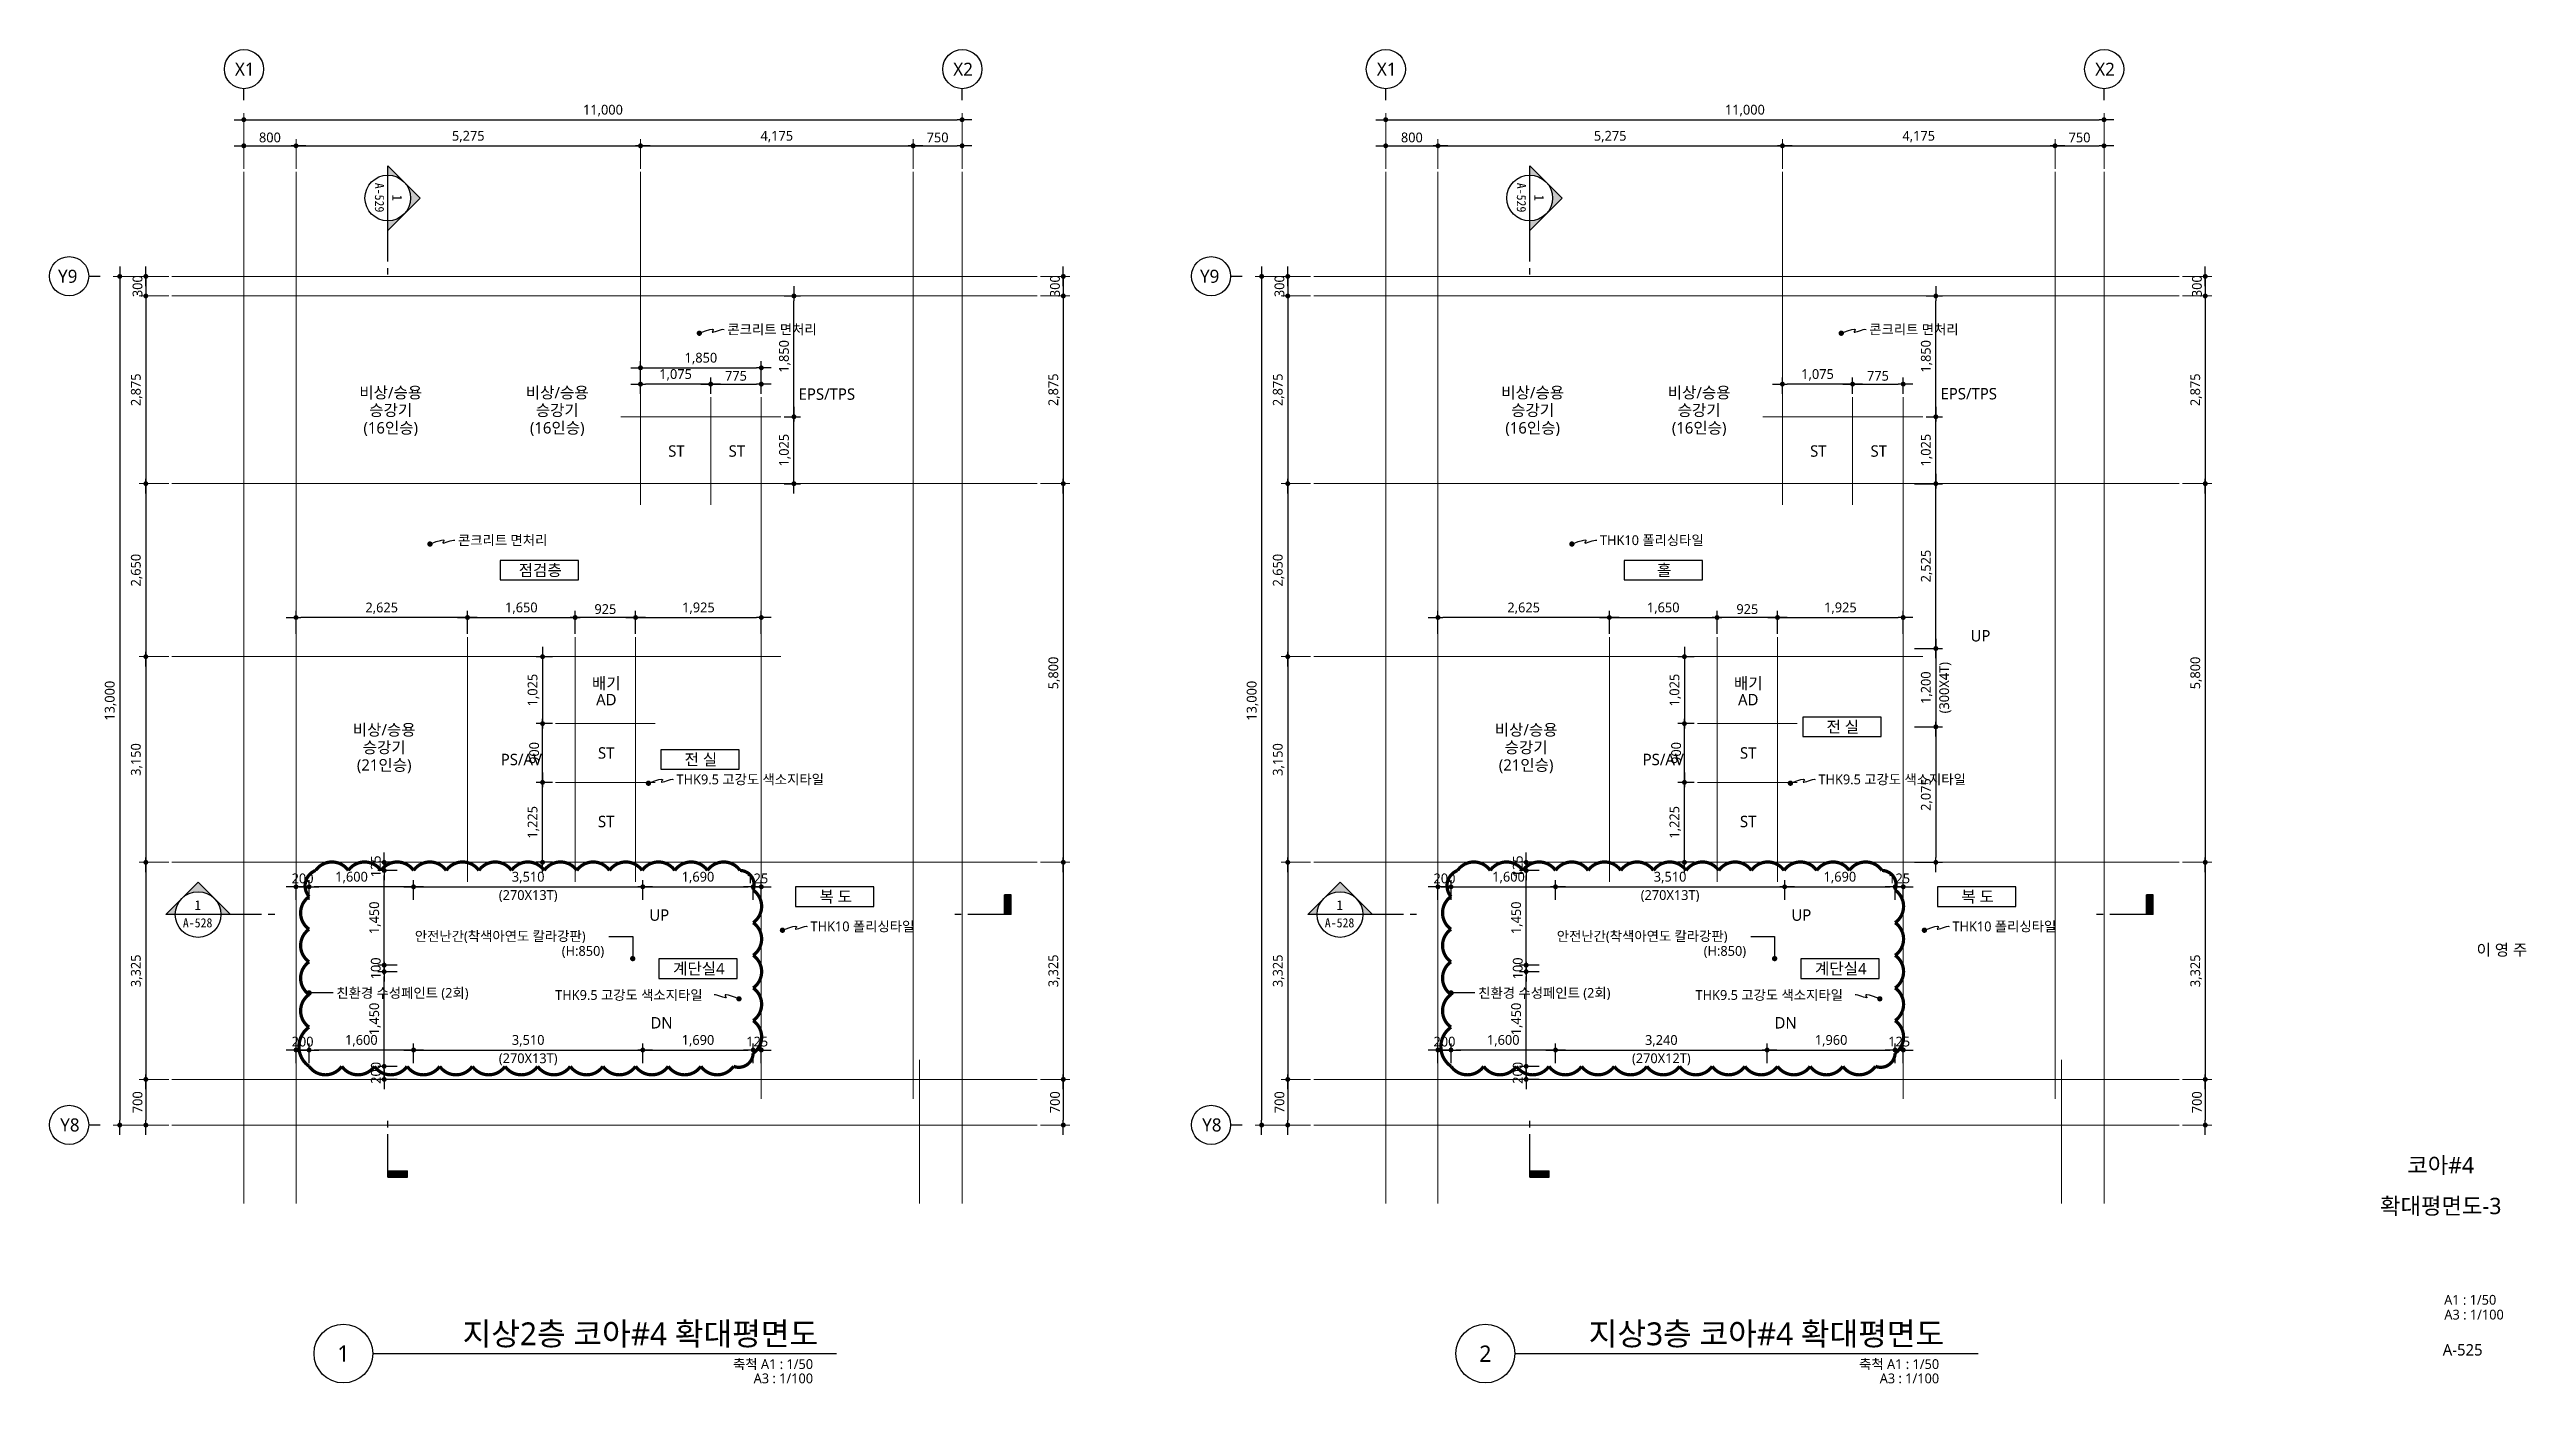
# Model space of a CAD drawing. Header units: millimetres. Extents: x 1424731 to 1631737, y 707248 to 849681.
# Drawn here: x 1509412 to 1547344, y 747948 to 768381 of the extents above; entities that cross this region are included whole.
import ezdxf
from ezdxf.enums import TextEntityAlignment as Align

# ---------------------------------------------------------------- set-up
doc = ezdxf.new("R2010")
doc.units = ezdxf.units.MM
doc.header["$MEASUREMENT"] = 0
doc.linetypes.add('CEN', pattern=[62, 60, -1, 0, -1])
doc.layers.get('0').update_dxf_attribs({"linetype": 'CONTINUOUS'})
for name, color, linetype, lineweight in [('A-AXIS-BUBL', 7, 'CONTINUOUS', 25), ('A-BORD-TEXT', 3, 'CONTINUOUS', 25), ('A-CNTL', 1, 'CEN', 15), ('A-DIMS', 7, 'CONTINUOUS', 25), ('A-MKXS-LEAD', 7, 'CONTINUOUS', 25), ('A-MKXS-MAK1', 3, 'CONTINUOUS', 25), ('A-MKXS-TEXT1', 3, 'CONTINUOUS', 25), ('A-MKXS-TEXT2', 7, 'CONTINUOUS', 25), ('A-MKXX-NAME', 3, 'CONTINUOUS', 25), ('A-MKXX-SYMB', 7, 'CONTINUOUS', 25), ('A-XXXX-SYMB', 7, 'CONTINUOUS', 25), ('A-XXXX-TXT1', 3, 'CONTINUOUS', 25), ('A-XXXX-TXT2', 3, 'CONTINUOUS', 25), ('REV-202205', 20, 'CONTINUOUS', 25)]:
    doc.layers.add(name, color=color, linetype=linetype, lineweight=lineweight)
doc.styles.add('HY울릉도L', font='')
doc.styles.add('돋움체', font='')
doc.styles.add('맑은고딕', font='malgun.ttf')
doc.styles.get('HY울릉도L').set_extended_font_data('HYwulM')
doc.styles.get('돋움체').set_extended_font_data('DotumChe')
doc.dimstyles.new('CDIM', dxfattribs={"dimtxt": 3, "dimasz": 1.5, "dimexe": 2, "dimexo": 1, "dimgap": 1, "dimtad": 1, "dimdec": 0, "dimrnd": 0.5, "dimzin": 0, "dimdsep": 32, "dimlunit": 6, "dimtxsty": 'HY울릉도L', "dimblk1": '_CIDOT', "dimblk2": '_CIDOT', "dimsah": 1, "dimcen": 5.5, "dimclrd": 2, "dimclre": 2, "dimclrt": 7, "dimadec": 0, "dimazin": 0, "dimtfac": 1, "dimtdec": 0, "dimtix": 1, "dimtmove": 2, "dimatfit": 1, "dimldrblk": '_CIDOT', "dimfxl": 1, "dimtolj": 1, "dimtzin": 0, "dimlwd": -1, "dimarcsym": 0})

msp = doc.modelspace()

# ---------------------------------------------------------------- texts
at = {"layer": 'A-BORD-TEXT', "style": '맑은고딕'}
for s, height, p in [('이 영 주', 175, (1547356.3, 754502.3)), ('A1 : 1/50', 150, (1546881.5, 749154.6)), ('A3 : 1/100', 150, (1546996.4, 748927.9)), ('A-525', 175, (1546671.7, 748376.1))]:
    msp.add_text(s, height=height, dxfattribs=at).set_placement(p, align=Align.RIGHT)
for s, p in [('코아#4', (1546030.7, 751292.4)), ('확대평면도-3', (1546030.7, 750667.4))]:
    msp.add_text(s, height=250, dxfattribs=at).set_placement(p, align=Align.MIDDLE_CENTER)
at = {"layer": 'A-MKXS-TEXT1', "style": '맑은고딕'}
for s, p in [('콘크리트 면처리', (1519792.4, 764094.5)), ('콘크리트 면처리', (1537279.1, 764094.1)), ('콘크리트 면처리', (1515667.4, 760865.4)), ('THK10 폴리싱타일', (1533154.9, 760865.4)), ('THK9.5 고강도 색소지타일', (1519013.7, 757201.5)), ('THK9.5 고강도 색소지타일', (1536501.2, 757201.5)), ('안전난간(착색아연도 칼라강판)', (1515005.9, 754801.3)), ('THK10 폴리싱타일', (1521065.7, 754949.6)), ('안전난간(착색아연도 칼라강판)', (1532493.4, 754801.3)), ('THK10 폴리싱타일', (1538553.2, 754949.6)), ('(H:850)', (1517256.3, 754573.8)), ('(H:850)', (1534743.8, 754573.8)), ('친환경 수성페인트 (2회)', (1513804, 753930.4)), ('THK9.5 고강도 색소지타일', (1517155.4, 753898.9)), ('친환경 수성페인트 (2회)', (1531291.5, 753930.4)), ('THK9.5 고강도 색소지타일', (1534618.5, 753898.9))]:
    msp.add_text(s, height=150, dxfattribs=at).set_placement(p, align=Align.MIDDLE_LEFT)
at = {"layer": 'A-MKXX-NAME', "style": '맑은고딕'}
for s, p in [('EPS/TPS', (1521316.3, 763103.4)), ('EPS/TPS', (1538802.4, 763109)), ('ST', (1519012, 762231.2)), ('ST', (1519937, 762231.2)), ('ST', (1536499.5, 762231.2)), ('ST', (1537424.5, 762231.2)), ('점검층', (1516926.5, 760406.2)), ('홀', (1534139, 760406.2)), ('UP', (1538982.4, 759401.7)), ('배기', (1517938.5, 758672.9)), ('배기', (1535426, 758672.9)), ('AD', (1517938.5, 758422.9)), ('AD', (1535426, 758422.9)), ('비상/승용', (1514537, 757961.2)), ('비상/승용', (1532024.5, 757961.2)), ('전 실', (1536874, 758006.2)), ('(21인승)', (1514537, 757421.2)), ('승강기', (1514537, 757691.2)), ('PS/AV', (1516637, 757506.2)), ('ST', (1517937, 757606.2)), ('전 실', (1519386.5, 757506.2)), ('(21인승)', (1532024.5, 757421.2)), ('승강기', (1532024.5, 757691.2)), ('PS/AV', (1534124.5, 757506.2)), ('ST', (1535424.5, 757606.2)), ('ST', (1517937, 756556.2)), ('ST', (1535424.5, 756556.2)), ('복 도', (1521451.5, 755406.2)), ('복 도', (1538939, 755406.2)), ('UP', (1518749.4, 755123)), ('UP', (1536240, 755123)), ('계단실4', (1519356, 754302.9)), ('계단실4', (1536843.5, 754302.9)), ('DN', (1518783.9, 753473)), ('DN', (1535998.3, 753473))]:
    msp.add_text(s, height=175, dxfattribs=at).set_placement(p, align=Align.MIDDLE_CENTER)
at = {"layer": 'A-XXXX-TXT1', "style": '맑은고딕'}
for s, p in [('지상2층 코아#4 확대평면도', (1521182.8, 748428.8)), ('지상3층 코아#4 확대평면도', (1538427.5, 748428.8))]:
    msp.add_text(s, height=350, dxfattribs=at).set_placement(p, align=Align.BOTTOM_RIGHT)
for s, p in [('1', (1513912, 748406.2)), ('2', (1531399.5, 748406.2))]:
    msp.add_text(s, height=250, dxfattribs=at).set_placement(p, align=Align.MIDDLE)
for s, p in [('축척 A1 : 1/50', (1521104.9, 748320)), ('A3 : 1/100', (1521104.9, 748101.1)), ('축척 A1 : 1/50', (1538349.6, 748320)), ('A3 : 1/100', (1538349.6, 748101.1))]:
    msp.add_text(s, height=150, dxfattribs=at).set_placement(p, align=Align.TOP_RIGHT)

# ---------------------------------------------------------------- blocks, each defined once
blk = doc.blocks.new('_CIDOT')
at = {"color": 0, "linetype": 'ByBlock'}
blk.add_line((2, 0), (-1, 0), dxfattribs=at)
at = {"color": 0, "linetype": 'ByBlock', "const_width": 0.5}
blk.add_lwpolyline([(-0.25, 0, 1), (0.25, 0, 1)], format="xyb", close=True, dxfattribs=at)
blk = doc.blocks.new('*D522')
at = {"layer": 'A-DIMS', "lineweight": -2, "transparency": 16777216}
for p, q in [((-1150, 0), (-1600, 0)), ((-1150, -300), (-1600, -300))]:
    blk.add_line(p, q, dxfattribs=at)
at = {"layer": 'A-DIMS', "transparency": 16777216}
for p, q in [((-1500, 75), (-1500, 150)), ((-1500, 0), (-1500, -300)), ((-1500, -375), (-1500, -450))]:
    blk.add_line(p, q, dxfattribs=at)
at = {"layer": 'A-DIMS', "transparency": 16777216, "xscale": 75, "yscale": 75, "zscale": 75}
for p, rotation in [((-1500, 0), 270), ((-1500, -300), 90)]:
    blk.add_blockref('_CIDOT', p, dxfattribs=dict(at, rotation=rotation))
at = {"layer": 'A-DIMS', "color": 3, "transparency": 16777216, "insert": (-1627, -150), "char_height": 150, "attachment_point": 5, "rotation": 90, "style": '맑은고딕'}
blk.add_mtext('\\A1;300', dxfattribs=at)
blk = doc.blocks.new('*D523')
at = {"layer": 'A-DIMS', "lineweight": -2, "transparency": 16777216}
for p, q in [((800, 1650), (800, 2100)), ((6075, 1650), (6075, 2100))]:
    blk.add_line(p, q, dxfattribs=at)
at = {"layer": 'A-DIMS', "transparency": 16777216}
blk.add_line((875, 2000), (6000, 2000), dxfattribs=at)
at = {"layer": 'A-DIMS', "transparency": 16777216, "xscale": 75, "yscale": 75, "zscale": 75, "rotation": 180}
blk.add_blockref('_CIDOT', (800, 2000), dxfattribs=at)
at = {"layer": 'A-DIMS', "transparency": 16777216, "xscale": 75, "yscale": 75, "zscale": 75}
blk.add_blockref('_CIDOT', (6075, 2000), dxfattribs=at)
at = {"layer": 'A-DIMS', "color": 3, "transparency": 16777216, "insert": (3437, 2140), "char_height": 150, "attachment_point": 5, "style": '맑은고딕'}
blk.add_mtext('\\A1;5,275', dxfattribs=at)
blk = doc.blocks.new('*D524')
at = {"layer": 'A-DIMS', "lineweight": -2, "transparency": 16777216}
for p, q in [((0, 1650), (0, 2500)), ((11000, 1650), (11000, 2500))]:
    blk.add_line(p, q, dxfattribs=at)
at = {"layer": 'A-DIMS', "transparency": 16777216}
blk.add_line((75, 2400), (10925, 2400), dxfattribs=at)
at = {"layer": 'A-DIMS', "transparency": 16777216, "xscale": 75, "yscale": 75, "zscale": 75, "rotation": 180}
blk.add_blockref('_CIDOT', (0, 2400), dxfattribs=at)
at = {"layer": 'A-DIMS', "transparency": 16777216, "xscale": 75, "yscale": 75, "zscale": 75}
blk.add_blockref('_CIDOT', (11000, 2400), dxfattribs=at)
at = {"layer": 'A-DIMS', "color": 3, "transparency": 16777216, "insert": (5500, 2540), "char_height": 150, "attachment_point": 5, "style": '맑은고딕'}
blk.add_mtext('\\A1;11,000', dxfattribs=at)
blk = doc.blocks.new('*D525')
at = {"layer": 'A-DIMS', "lineweight": -2, "transparency": 16777216}
for p, q in [((0, 1650), (0, 2100)), ((800, 1650), (800, 2100))]:
    blk.add_line(p, q, dxfattribs=at)
at = {"layer": 'A-DIMS', "transparency": 16777216}
blk.add_line((75, 2000), (725, 2000), dxfattribs=at)
at = {"layer": 'A-DIMS', "transparency": 16777216, "xscale": 75, "yscale": 75, "zscale": 75, "rotation": 180}
blk.add_blockref('_CIDOT', (0, 2000), dxfattribs=at)
at = {"layer": 'A-DIMS', "transparency": 16777216, "xscale": 75, "yscale": 75, "zscale": 75}
blk.add_blockref('_CIDOT', (800, 2000), dxfattribs=at)
at = {"layer": 'A-DIMS', "color": 3, "transparency": 16777216, "insert": (400, 2127), "char_height": 150, "attachment_point": 5, "style": '맑은고딕'}
blk.add_mtext('\\A1;800', dxfattribs=at)
blk = doc.blocks.new('*D526')
at = {"layer": 'A-DIMS', "lineweight": -2, "transparency": 16777216}
for p, q in [((6075, 1650), (6075, 2100)), ((10250, 1650), (10250, 2100))]:
    blk.add_line(p, q, dxfattribs=at)
at = {"layer": 'A-DIMS', "transparency": 16777216}
blk.add_line((6150, 2000), (10175, 2000), dxfattribs=at)
at = {"layer": 'A-DIMS', "transparency": 16777216, "xscale": 75, "yscale": 75, "zscale": 75, "rotation": 180}
blk.add_blockref('_CIDOT', (6075, 2000), dxfattribs=at)
at = {"layer": 'A-DIMS', "transparency": 16777216, "xscale": 75, "yscale": 75, "zscale": 75}
blk.add_blockref('_CIDOT', (10250, 2000), dxfattribs=at)
at = {"layer": 'A-DIMS', "color": 3, "transparency": 16777216, "insert": (8162, 2140), "char_height": 150, "attachment_point": 5, "style": '맑은고딕'}
blk.add_mtext('\\A1;4,175', dxfattribs=at)
blk = doc.blocks.new('*D527')
at = {"layer": 'A-DIMS', "lineweight": -2, "transparency": 16777216}
for p, q in [((10250, 1650), (10250, 2100)), ((11000, 1650), (11000, 2100))]:
    blk.add_line(p, q, dxfattribs=at)
at = {"layer": 'A-DIMS', "transparency": 16777216}
blk.add_line((10325, 2000), (10925, 2000), dxfattribs=at)
at = {"layer": 'A-DIMS', "transparency": 16777216, "xscale": 75, "yscale": 75, "zscale": 75, "rotation": 180}
blk.add_blockref('_CIDOT', (10250, 2000), dxfattribs=at)
at = {"layer": 'A-DIMS', "transparency": 16777216, "xscale": 75, "yscale": 75, "zscale": 75}
blk.add_blockref('_CIDOT', (11000, 2000), dxfattribs=at)
at = {"layer": 'A-DIMS', "color": 3, "transparency": 16777216, "insert": (10625, 2127), "char_height": 150, "attachment_point": 5, "style": '맑은고딕'}
blk.add_mtext('\\A1;750', dxfattribs=at)
blk = doc.blocks.new('*D528')
at = {"layer": 'A-DIMS', "lineweight": -2, "transparency": 16777216}
for p, q in [((-1150, 0), (-2000, 0)), ((-1150, -13000), (-2000, -13000))]:
    blk.add_line(p, q, dxfattribs=at)
at = {"layer": 'A-DIMS', "transparency": 16777216}
blk.add_line((-1900, -75), (-1900, -12925), dxfattribs=at)
at = {"layer": 'A-DIMS', "transparency": 16777216, "xscale": 75, "yscale": 75, "zscale": 75}
for p, rotation in [((-1900, 0), 90), ((-1900, -13000), 270)]:
    blk.add_blockref('_CIDOT', p, dxfattribs=dict(at, rotation=rotation))
at = {"layer": 'A-DIMS', "color": 3, "transparency": 16777216, "insert": (-2040, -6500), "char_height": 150, "attachment_point": 5, "rotation": 90, "style": '맑은고딕'}
blk.add_mtext('\\A1;13,000', dxfattribs=at)
blk = doc.blocks.new('*D529')
at = {"layer": 'A-DIMS', "lineweight": -2, "transparency": 16777216}
for p, q in [((-1150, -300), (-1600, -300)), ((-1150, -3175), (-1600, -3175))]:
    blk.add_line(p, q, dxfattribs=at)
at = {"layer": 'A-DIMS', "transparency": 16777216}
blk.add_line((-1500, -375), (-1500, -3100), dxfattribs=at)
at = {"layer": 'A-DIMS', "transparency": 16777216, "xscale": 75, "yscale": 75, "zscale": 75}
for p, rotation in [((-1500, -300), 90), ((-1500, -3175), 270)]:
    blk.add_blockref('_CIDOT', p, dxfattribs=dict(at, rotation=rotation))
at = {"layer": 'A-DIMS', "color": 3, "transparency": 16777216, "insert": (-1640, -1737), "char_height": 150, "attachment_point": 5, "rotation": 90, "style": '맑은고딕'}
blk.add_mtext('\\A1;2,875', dxfattribs=at)
blk = doc.blocks.new('*D530')
at = {"layer": 'A-DIMS', "lineweight": -2, "transparency": 16777216}
for p, q in [((-1150, -3175), (-1600, -3175)), ((-1150, -5825), (-1600, -5825))]:
    blk.add_line(p, q, dxfattribs=at)
at = {"layer": 'A-DIMS', "transparency": 16777216}
blk.add_line((-1500, -3250), (-1500, -5750), dxfattribs=at)
at = {"layer": 'A-DIMS', "transparency": 16777216, "xscale": 75, "yscale": 75, "zscale": 75}
for p, rotation in [((-1500, -3175), 90), ((-1500, -5825), 270)]:
    blk.add_blockref('_CIDOT', p, dxfattribs=dict(at, rotation=rotation))
at = {"layer": 'A-DIMS', "color": 3, "transparency": 16777216, "insert": (-1640, -4500), "char_height": 150, "attachment_point": 5, "rotation": 90, "style": '맑은고딕'}
blk.add_mtext('\\A1;2,650', dxfattribs=at)
blk = doc.blocks.new('*D531')
at = {"layer": 'A-DIMS', "lineweight": -2, "transparency": 16777216}
for p, q in [((-1150, -5825), (-1600, -5825)), ((-1150, -8975), (-1600, -8975))]:
    blk.add_line(p, q, dxfattribs=at)
at = {"layer": 'A-DIMS', "transparency": 16777216}
blk.add_line((-1500, -5900), (-1500, -8900), dxfattribs=at)
at = {"layer": 'A-DIMS', "transparency": 16777216, "xscale": 75, "yscale": 75, "zscale": 75}
for p, rotation in [((-1500, -5825), 90), ((-1500, -8975), 270)]:
    blk.add_blockref('_CIDOT', p, dxfattribs=dict(at, rotation=rotation))
at = {"layer": 'A-DIMS', "color": 3, "transparency": 16777216, "insert": (-1640, -7400), "char_height": 150, "attachment_point": 5, "rotation": 90, "style": '맑은고딕'}
blk.add_mtext('\\A1;3,150', dxfattribs=at)
blk = doc.blocks.new('*D532')
at = {"layer": 'A-DIMS', "lineweight": -2, "transparency": 16777216}
for p, q in [((-1150, -8975), (-1600, -8975)), ((-1150, -12300), (-1600, -12300))]:
    blk.add_line(p, q, dxfattribs=at)
at = {"layer": 'A-DIMS', "transparency": 16777216}
blk.add_line((-1500, -9050), (-1500, -12225), dxfattribs=at)
at = {"layer": 'A-DIMS', "transparency": 16777216, "xscale": 75, "yscale": 75, "zscale": 75}
for p, rotation in [((-1500, -8975), 90), ((-1500, -12300), 270)]:
    blk.add_blockref('_CIDOT', p, dxfattribs=dict(at, rotation=rotation))
at = {"layer": 'A-DIMS', "color": 3, "transparency": 16777216, "insert": (-1640, -10637), "char_height": 150, "attachment_point": 5, "rotation": 90, "style": '맑은고딕'}
blk.add_mtext('\\A1;3,325', dxfattribs=at)
blk = doc.blocks.new('*D533')
at = {"layer": 'A-DIMS', "lineweight": -2, "transparency": 16777216}
for p, q in [((-1150, -12300), (-1600, -12300)), ((-1150, -13000), (-1600, -13000))]:
    blk.add_line(p, q, dxfattribs=at)
at = {"layer": 'A-DIMS', "transparency": 16777216}
blk.add_line((-1500, -12375), (-1500, -12925), dxfattribs=at)
at = {"layer": 'A-DIMS', "transparency": 16777216, "xscale": 75, "yscale": 75, "zscale": 75}
for p, rotation in [((-1500, -12300), 90), ((-1500, -13000), 270)]:
    blk.add_blockref('_CIDOT', p, dxfattribs=dict(at, rotation=rotation))
at = {"layer": 'A-DIMS', "color": 3, "transparency": 16777216, "insert": (-1627, -12650), "char_height": 150, "attachment_point": 5, "rotation": 90, "style": '맑은고딕'}
blk.add_mtext('\\A1;700', dxfattribs=at)
blk = doc.blocks.new('*D534')
at = {"layer": 'A-DIMS', "transparency": 16777216}
for p, q in [((12550, 75), (12550, 150)), ((12550, 0), (12550, -300)), ((12550, -375), (12550, -450))]:
    blk.add_line(p, q, dxfattribs=at)
at = {"layer": 'A-DIMS', "lineweight": -2, "transparency": 16777216}
for p, q in [((12200, 0), (12650, 0)), ((12200, -300), (12650, -300))]:
    blk.add_line(p, q, dxfattribs=at)
at = {"layer": 'A-DIMS', "transparency": 16777216, "xscale": 75, "yscale": 75, "zscale": 75}
for p, rotation in [((12550, 0), 270), ((12550, -300), 90)]:
    blk.add_blockref('_CIDOT', p, dxfattribs=dict(at, rotation=rotation))
at = {"layer": 'A-DIMS', "color": 3, "transparency": 16777216, "insert": (12423, -150), "char_height": 150, "attachment_point": 5, "rotation": 90, "style": '맑은고딕'}
blk.add_mtext('\\A1;300', dxfattribs=at)
blk = doc.blocks.new('*D535')
at = {"layer": 'A-DIMS', "lineweight": -2, "transparency": 16777216}
for p, q in [((12200, -300), (12650, -300)), ((12200, -3175), (12650, -3175))]:
    blk.add_line(p, q, dxfattribs=at)
at = {"layer": 'A-DIMS', "transparency": 16777216}
blk.add_line((12550, -375), (12550, -3100), dxfattribs=at)
at = {"layer": 'A-DIMS', "transparency": 16777216, "xscale": 75, "yscale": 75, "zscale": 75}
for p, rotation in [((12550, -300), 90), ((12550, -3175), 270)]:
    blk.add_blockref('_CIDOT', p, dxfattribs=dict(at, rotation=rotation))
at = {"layer": 'A-DIMS', "color": 3, "transparency": 16777216, "insert": (12410, -1737), "char_height": 150, "attachment_point": 5, "rotation": 90, "style": '맑은고딕'}
blk.add_mtext('\\A1;2,875', dxfattribs=at)
blk = doc.blocks.new('*D536')
at = {"layer": 'A-DIMS', "lineweight": -2, "transparency": 16777216}
for p, q in [((12200, -3175), (12650, -3175)), ((12200, -8975), (12650, -8975))]:
    blk.add_line(p, q, dxfattribs=at)
at = {"layer": 'A-DIMS', "transparency": 16777216}
blk.add_line((12550, -3250), (12550, -8900), dxfattribs=at)
at = {"layer": 'A-DIMS', "transparency": 16777216, "xscale": 75, "yscale": 75, "zscale": 75}
for p, rotation in [((12550, -3175), 90), ((12550, -8975), 270)]:
    blk.add_blockref('_CIDOT', p, dxfattribs=dict(at, rotation=rotation))
at = {"layer": 'A-DIMS', "color": 3, "transparency": 16777216, "insert": (12410, -6075), "char_height": 150, "attachment_point": 5, "rotation": 90, "style": '맑은고딕'}
blk.add_mtext('\\A1;5,800', dxfattribs=at)
blk = doc.blocks.new('*D537')
at = {"layer": 'A-DIMS', "lineweight": -2, "transparency": 16777216}
for p, q in [((12200, -8975), (12650, -8975)), ((12200, -12300), (12650, -12300))]:
    blk.add_line(p, q, dxfattribs=at)
at = {"layer": 'A-DIMS', "transparency": 16777216}
blk.add_line((12550, -9050), (12550, -12225), dxfattribs=at)
at = {"layer": 'A-DIMS', "transparency": 16777216, "xscale": 75, "yscale": 75, "zscale": 75}
for p, rotation in [((12550, -8975), 90), ((12550, -12300), 270)]:
    blk.add_blockref('_CIDOT', p, dxfattribs=dict(at, rotation=rotation))
at = {"layer": 'A-DIMS', "color": 3, "transparency": 16777216, "insert": (12410, -10637), "char_height": 150, "attachment_point": 5, "rotation": 90, "style": '맑은고딕'}
blk.add_mtext('\\A1;3,325', dxfattribs=at)
blk = doc.blocks.new('*D538')
at = {"layer": 'A-DIMS', "lineweight": -2, "transparency": 16777216}
for p, q in [((12200, -12300), (12650, -12300)), ((12200, -13000), (12650, -13000))]:
    blk.add_line(p, q, dxfattribs=at)
at = {"layer": 'A-DIMS', "transparency": 16777216}
blk.add_line((12550, -12375), (12550, -12925), dxfattribs=at)
at = {"layer": 'A-DIMS', "transparency": 16777216, "xscale": 75, "yscale": 75, "zscale": 75}
for p, rotation in [((12550, -12300), 90), ((12550, -13000), 270)]:
    blk.add_blockref('_CIDOT', p, dxfattribs=dict(at, rotation=rotation))
at = {"layer": 'A-DIMS', "color": 3, "transparency": 16777216, "insert": (12423, -12650), "char_height": 150, "attachment_point": 5, "rotation": 90, "style": '맑은고딕'}
blk.add_mtext('\\A1;700', dxfattribs=at)
blk = doc.blocks.new('CORE 4- 단면')
at = {"layer": 'A-MKXS-MAK1'}
h = blk.add_hatch(color=256, dxfattribs=at)
h.paths.add_polyline_path([(3895, 11325), (3647, 11078, 0.414214), (3647, 11572)])
h.paths.add_polyline_path([(3647, 11078), (3400, 10830), (3400, 10975, 0.198912)])
h.paths.add_polyline_path([(3647, 11572, 0.198912), (3400, 11675), (3400, 11820)])
h = blk.add_hatch(color=256, dxfattribs=at)
h.paths.add_polyline_path([(495, 845), (742, 597, 0.414214), (247, 597)])
h.paths.add_polyline_path([(742, 597), (990, 350), (845, 350, 0.198912)])
h.paths.add_polyline_path([(247, 597, 0.198912), (145, 350), (0, 350)])
for points in [[(12845, 650), (12945, 650), (12945, 350), (12845, 350)], [(3700, -3575), (3700, -3675), (3400, -3675), (3400, -3575)]]:
    blk.add_hatch(color=256, dxfattribs=at).paths.add_polyline_path(points)
for p, q in [((3400, 11820), (3895, 11325)), ((3400, 10352), (3400, 11820)), ((3400, 10830), (3895, 11325)), ((3400, 10152), (3400, 10252)), ((0, 350), (495, 845)), ((990, 350), (495, 845)), ((12945, 650), (12845, 650)), ((12845, 350), (12845, 650)), ((12945, 350), (12945, 650)), ((1468, 350), (0, 350)), ((1668, 350), (1568, 350)), ((12182, 350), (12082, 350)), ((12945, 350), (12282, 350)), ((3400, -2912), (3400, -2812)), ((3400, -3675), (3400, -3012)), ((3400, -3575), (3700, -3575)), ((3400, -3675), (3700, -3675)), ((3700, -3675), (3700, -3575))]:
    blk.add_line(p, q, dxfattribs=at)
for centre in [(3400, 11325), (495, 350)]:
    blk.add_circle(centre, 350, dxfattribs=at)
at = {"layer": 'A-MKXS-TEXT2', "style": '돋움체'}
for s, height, p in [('A-529', 140, (3272, 11332)), ('1', 150, (3544, 11329))]:
    blk.add_text(s, height=height, rotation=270, dxfattribs=at).set_placement(p, align=Align.MIDDLE)
for s, height, p in [('1', 150, (491, 494)), ('A-528', 140, (488, 222))]:
    blk.add_text(s, height=height, dxfattribs=at).set_placement(p, align=Align.MIDDLE)
blk = doc.blocks.new('*D271')
at = {"layer": 'A-DIMS', "transparency": 16777216}
for p, q in [((1514537, 754431), (1514537, 754506)), ((1514537, 754356), (1514537, 754256)), ((1514537, 754181), (1514537, 754106))]:
    blk.add_line(p, q, dxfattribs=at)
at = {"layer": 'A-DIMS', "lineweight": -2, "transparency": 16777216}
for p, q in [((1514737, 754356), (1514437, 754356)), ((1514737, 754256), (1514437, 754256))]:
    blk.add_line(p, q, dxfattribs=at)
at = {"layer": 'A-DIMS', "transparency": 16777216, "xscale": 75, "yscale": 75, "zscale": 75}
for p, rotation in [((1514537, 754356), 270), ((1514537, 754256), 90)]:
    blk.add_blockref('_CIDOT', p, dxfattribs=dict(at, rotation=rotation))
at = {"layer": 'A-DIMS', "color": 3, "transparency": 16777216, "insert": (1514409, 754306), "char_height": 150, "attachment_point": 5, "rotation": 90, "style": '맑은고딕'}
blk.add_mtext('\\A1;100', dxfattribs=at)
blk = doc.blocks.new('*D272')
at = {"layer": 'A-DIMS', "lineweight": -2, "transparency": 16777216}
for p, q in [((1514737, 755806), (1514437, 755806)), ((1514737, 754356), (1514437, 754356))]:
    blk.add_line(p, q, dxfattribs=at)
at = {"layer": 'A-DIMS', "transparency": 16777216}
blk.add_line((1514537, 754431), (1514537, 755731), dxfattribs=at)
at = {"layer": 'A-DIMS', "transparency": 16777216, "xscale": 75, "yscale": 75, "zscale": 75}
for p, rotation in [((1514537, 755806), 90), ((1514537, 754356), 270)]:
    blk.add_blockref('_CIDOT', p, dxfattribs=dict(at, rotation=rotation))
at = {"layer": 'A-DIMS', "color": 3, "transparency": 16777216, "insert": (1514397, 755081), "char_height": 150, "attachment_point": 5, "rotation": 90, "style": '맑은고딕'}
blk.add_mtext('\\A1;1,450', dxfattribs=at)
blk = doc.blocks.new('*D273')
at = {"layer": 'A-DIMS', "transparency": 16777216}
for p, q in [((1514537, 752881), (1514537, 752956)), ((1514537, 752606), (1514537, 752806)), ((1514537, 752531), (1514537, 752456))]:
    blk.add_line(p, q, dxfattribs=at)
at = {"layer": 'A-DIMS', "lineweight": -2, "transparency": 16777216}
for p, q in [((1514737, 752806), (1514437, 752806)), ((1514737, 752606), (1514437, 752606))]:
    blk.add_line(p, q, dxfattribs=at)
at = {"layer": 'A-DIMS', "transparency": 16777216, "xscale": 75, "yscale": 75, "zscale": 75}
for p, rotation in [((1514537, 752806), 270), ((1514537, 752606), 90)]:
    blk.add_blockref('_CIDOT', p, dxfattribs=dict(at, rotation=rotation))
at = {"layer": 'A-DIMS', "color": 3, "transparency": 16777216, "insert": (1514410, 752706), "char_height": 150, "attachment_point": 5, "rotation": 90, "style": '맑은고딕'}
blk.add_mtext('\\A1;200', dxfattribs=at)
blk = doc.blocks.new('*D274')
at = {"layer": 'A-DIMS', "transparency": 16777216}
for p, q in [((1514537, 756006), (1514537, 756081)), ((1514537, 755806), (1514537, 755931)), ((1514537, 755731), (1514537, 755656))]:
    blk.add_line(p, q, dxfattribs=at)
at = {"layer": 'A-DIMS', "lineweight": -2, "transparency": 16777216}
for p, q in [((1514737, 755931), (1514437, 755931)), ((1514737, 755806), (1514437, 755806))]:
    blk.add_line(p, q, dxfattribs=at)
at = {"layer": 'A-DIMS', "transparency": 16777216, "xscale": 75, "yscale": 75, "zscale": 75}
for p, rotation in [((1514537, 755931), 270), ((1514537, 755806), 90)]:
    blk.add_blockref('_CIDOT', p, dxfattribs=dict(at, rotation=rotation))
at = {"layer": 'A-DIMS', "color": 3, "transparency": 16777216, "insert": (1514409, 755869), "char_height": 150, "attachment_point": 5, "rotation": 90, "style": '맑은고딕'}
blk.add_mtext('\\A1;125', dxfattribs=at)
blk = doc.blocks.new('*D275')
at = {"layer": 'A-DIMS', "lineweight": -2, "transparency": 16777216}
for p, q in [((1514987, 752856), (1514987, 753156)), ((1518497, 752856), (1518497, 753156))]:
    blk.add_line(p, q, dxfattribs=at)
at = {"layer": 'A-DIMS', "transparency": 16777216}
blk.add_line((1515062, 753056), (1518422, 753056), dxfattribs=at)
at = {"layer": 'A-DIMS', "transparency": 16777216, "xscale": 75, "yscale": 75, "zscale": 75, "rotation": 180}
blk.add_blockref('_CIDOT', (1514987, 753056), dxfattribs=at)
at = {"layer": 'A-DIMS', "transparency": 16777216, "xscale": 75, "yscale": 75, "zscale": 75}
blk.add_blockref('_CIDOT', (1518497, 753056), dxfattribs=at)
at = {"layer": 'A-DIMS', "color": 3, "transparency": 16777216, "char_height": 150, "attachment_point": 5, "style": '맑은고딕'}
for s, insert in [('\\A1;(270X13T)', (1516742, 752913)), ('\\A1;3,510', (1516742, 753197))]:
    blk.add_mtext(s, dxfattribs=dict(at, insert=insert))
blk = doc.blocks.new('*D276')
at = {"layer": 'A-DIMS', "lineweight": -2, "transparency": 16777216}
for p, q in [((1514987, 755356), (1514987, 755656)), ((1518497, 755356), (1518497, 755656))]:
    blk.add_line(p, q, dxfattribs=at)
at = {"layer": 'A-DIMS', "transparency": 16777216}
blk.add_line((1515062, 755556), (1518422, 755556), dxfattribs=at)
at = {"layer": 'A-DIMS', "transparency": 16777216, "xscale": 75, "yscale": 75, "zscale": 75, "rotation": 180}
blk.add_blockref('_CIDOT', (1514987, 755556), dxfattribs=at)
at = {"layer": 'A-DIMS', "transparency": 16777216, "xscale": 75, "yscale": 75, "zscale": 75}
blk.add_blockref('_CIDOT', (1518497, 755556), dxfattribs=at)
at = {"layer": 'A-DIMS', "color": 3, "transparency": 16777216, "char_height": 150, "attachment_point": 5, "style": '맑은고딕'}
for s, insert in [('\\A1;3,510', (1516742, 755697)), ('\\A1;(270X13T)', (1516742, 755413))]:
    blk.add_mtext(s, dxfattribs=dict(at, insert=insert))
blk = doc.blocks.new('*D277')
at = {"layer": 'A-DIMS', "lineweight": -2, "transparency": 16777216}
for p, q in [((1518497, 755406), (1518497, 755656)), ((1520187, 755356), (1520187, 755656))]:
    blk.add_line(p, q, dxfattribs=at)
at = {"layer": 'A-DIMS', "transparency": 16777216}
blk.add_line((1518572, 755556), (1520112, 755556), dxfattribs=at)
at = {"layer": 'A-DIMS', "transparency": 16777216, "xscale": 75, "yscale": 75, "zscale": 75, "rotation": 180}
blk.add_blockref('_CIDOT', (1518497, 755556), dxfattribs=at)
at = {"layer": 'A-DIMS', "transparency": 16777216, "xscale": 75, "yscale": 75, "zscale": 75}
blk.add_blockref('_CIDOT', (1520187, 755556), dxfattribs=at)
at = {"layer": 'A-DIMS', "color": 3, "transparency": 16777216, "insert": (1519342, 755697), "char_height": 150, "attachment_point": 5, "style": '맑은고딕'}
blk.add_mtext('\\A1;1,690', dxfattribs=at)
blk = doc.blocks.new('*D278')
at = {"layer": 'A-DIMS', "lineweight": -2, "transparency": 16777216}
for p, q in [((1513387, 755356), (1513387, 755656)), ((1514987, 755356), (1514987, 755656))]:
    blk.add_line(p, q, dxfattribs=at)
at = {"layer": 'A-DIMS', "transparency": 16777216}
blk.add_line((1514912, 755556), (1513462, 755556), dxfattribs=at)
at = {"layer": 'A-DIMS', "transparency": 16777216, "xscale": 75, "yscale": 75, "zscale": 75, "rotation": 180}
blk.add_blockref('_CIDOT', (1513387, 755556), dxfattribs=at)
at = {"layer": 'A-DIMS', "transparency": 16777216, "xscale": 75, "yscale": 75, "zscale": 75}
blk.add_blockref('_CIDOT', (1514987, 755556), dxfattribs=at)
at = {"layer": 'A-DIMS', "color": 3, "transparency": 16777216, "insert": (1514037, 755697), "char_height": 150, "attachment_point": 5, "style": '맑은고딕'}
blk.add_mtext('\\A1;1,600', dxfattribs=at)
blk = doc.blocks.new('*D279')
at = {"layer": 'A-DIMS', "lineweight": -2, "transparency": 16777216}
for p, q in [((1513387, 752856), (1513387, 753156)), ((1514987, 752856), (1514987, 753156))]:
    blk.add_line(p, q, dxfattribs=at)
at = {"layer": 'A-DIMS', "transparency": 16777216}
blk.add_line((1514912, 753056), (1513462, 753056), dxfattribs=at)
at = {"layer": 'A-DIMS', "transparency": 16777216, "xscale": 75, "yscale": 75, "zscale": 75, "rotation": 180}
blk.add_blockref('_CIDOT', (1513387, 753056), dxfattribs=at)
at = {"layer": 'A-DIMS', "transparency": 16777216, "xscale": 75, "yscale": 75, "zscale": 75}
blk.add_blockref('_CIDOT', (1514987, 753056), dxfattribs=at)
at = {"layer": 'A-DIMS', "color": 3, "transparency": 16777216, "insert": (1514187, 753197), "char_height": 150, "attachment_point": 5, "style": '맑은고딕'}
blk.add_mtext('\\A1;1,600', dxfattribs=at)
blk = doc.blocks.new('*D280')
at = {"layer": 'A-DIMS', "lineweight": -2, "transparency": 16777216}
for p, q in [((1518497, 752906), (1518497, 753156)), ((1520187, 752856), (1520187, 753156))]:
    blk.add_line(p, q, dxfattribs=at)
at = {"layer": 'A-DIMS', "transparency": 16777216}
blk.add_line((1518572, 753056), (1520112, 753056), dxfattribs=at)
at = {"layer": 'A-DIMS', "transparency": 16777216, "xscale": 75, "yscale": 75, "zscale": 75, "rotation": 180}
blk.add_blockref('_CIDOT', (1518497, 753056), dxfattribs=at)
at = {"layer": 'A-DIMS', "transparency": 16777216, "xscale": 75, "yscale": 75, "zscale": 75}
blk.add_blockref('_CIDOT', (1520187, 753056), dxfattribs=at)
at = {"layer": 'A-DIMS', "color": 3, "transparency": 16777216, "insert": (1519342, 753197), "char_height": 150, "attachment_point": 5, "style": '맑은고딕'}
blk.add_mtext('\\A1;1,690', dxfattribs=at)
blk = doc.blocks.new('*D281')
at = {"layer": 'A-DIMS', "lineweight": -2, "transparency": 16777216}
for p, q in [((1513187, 755356), (1513187, 755656)), ((1513387, 755356), (1513387, 755656))]:
    blk.add_line(p, q, dxfattribs=at)
at = {"layer": 'A-DIMS', "transparency": 16777216}
for p, q in [((1513112, 755556), (1513037, 755556)), ((1513387, 755556), (1513187, 755556)), ((1513462, 755556), (1513537, 755556))]:
    blk.add_line(p, q, dxfattribs=at)
at = {"layer": 'A-DIMS', "transparency": 16777216, "xscale": 75, "yscale": 75, "zscale": 75}
blk.add_blockref('_CIDOT', (1513187, 755556), dxfattribs=at)
at = {"layer": 'A-DIMS', "transparency": 16777216, "xscale": 75, "yscale": 75, "zscale": 75, "rotation": 180}
blk.add_blockref('_CIDOT', (1513387, 755556), dxfattribs=at)
at = {"layer": 'A-DIMS', "color": 3, "transparency": 16777216, "insert": (1513287, 755684), "char_height": 150, "attachment_point": 5, "style": '맑은고딕'}
blk.add_mtext('\\A1;200', dxfattribs=at)
blk = doc.blocks.new('*D282')
at = {"layer": 'A-DIMS', "transparency": 16777216}
for p, q in [((1513112, 753056), (1513037, 753056)), ((1513387, 753056), (1513187, 753056)), ((1513462, 753056), (1513537, 753056))]:
    blk.add_line(p, q, dxfattribs=at)
at = {"layer": 'A-DIMS', "lineweight": -2, "transparency": 16777216}
for p, q in [((1513187, 752856), (1513187, 753156)), ((1513387, 752856), (1513387, 753156))]:
    blk.add_line(p, q, dxfattribs=at)
at = {"layer": 'A-DIMS', "transparency": 16777216, "xscale": 75, "yscale": 75, "zscale": 75}
blk.add_blockref('_CIDOT', (1513187, 753056), dxfattribs=at)
at = {"layer": 'A-DIMS', "transparency": 16777216, "xscale": 75, "yscale": 75, "zscale": 75, "rotation": 180}
blk.add_blockref('_CIDOT', (1513387, 753056), dxfattribs=at)
at = {"layer": 'A-DIMS', "color": 3, "transparency": 16777216, "insert": (1513287, 753184), "char_height": 150, "attachment_point": 5, "style": '맑은고딕'}
blk.add_mtext('\\A1;200', dxfattribs=at)
blk = doc.blocks.new('*D283')
at = {"layer": 'A-DIMS', "transparency": 16777216}
for p, q in [((1520112, 753056), (1520037, 753056)), ((1520187, 753056), (1520312, 753056)), ((1520387, 753056), (1520462, 753056))]:
    blk.add_line(p, q, dxfattribs=at)
at = {"layer": 'A-DIMS', "lineweight": -2, "transparency": 16777216}
for p, q in [((1520187, 752856), (1520187, 753156)), ((1520312, 752856), (1520312, 753156))]:
    blk.add_line(p, q, dxfattribs=at)
at = {"layer": 'A-DIMS', "transparency": 16777216, "xscale": 75, "yscale": 75, "zscale": 75}
blk.add_blockref('_CIDOT', (1520187, 753056), dxfattribs=at)
at = {"layer": 'A-DIMS', "transparency": 16777216, "xscale": 75, "yscale": 75, "zscale": 75, "rotation": 180}
blk.add_blockref('_CIDOT', (1520312, 753056), dxfattribs=at)
at = {"layer": 'A-DIMS', "color": 3, "transparency": 16777216, "insert": (1520249, 753184), "char_height": 150, "attachment_point": 5, "style": '맑은고딕'}
blk.add_mtext('\\A1;125', dxfattribs=at)
blk = doc.blocks.new('*D284')
at = {"layer": 'A-DIMS', "lineweight": -2, "transparency": 16777216}
for p, q in [((1520187, 755356), (1520187, 755656)), ((1520312, 755356), (1520312, 755656))]:
    blk.add_line(p, q, dxfattribs=at)
at = {"layer": 'A-DIMS', "transparency": 16777216}
for p, q in [((1520112, 755556), (1520037, 755556)), ((1520187, 755556), (1520312, 755556)), ((1520387, 755556), (1520462, 755556))]:
    blk.add_line(p, q, dxfattribs=at)
at = {"layer": 'A-DIMS', "transparency": 16777216, "xscale": 75, "yscale": 75, "zscale": 75}
blk.add_blockref('_CIDOT', (1520187, 755556), dxfattribs=at)
at = {"layer": 'A-DIMS', "transparency": 16777216, "xscale": 75, "yscale": 75, "zscale": 75, "rotation": 180}
blk.add_blockref('_CIDOT', (1520312, 755556), dxfattribs=at)
at = {"layer": 'A-DIMS', "color": 3, "transparency": 16777216, "insert": (1520250, 755684), "char_height": 150, "attachment_point": 5, "style": '맑은고딕'}
blk.add_mtext('\\A1;125', dxfattribs=at)
blk = doc.blocks.new('*D299')
at = {"layer": 'A-DIMS', "lineweight": -2, "transparency": 16777216}
for p, q in [((1518462, 763156), (1518462, 763606)), ((1520312, 763156), (1520312, 763606))]:
    blk.add_line(p, q, dxfattribs=at)
at = {"layer": 'A-DIMS', "transparency": 16777216}
blk.add_line((1518537, 763506), (1520237, 763506), dxfattribs=at)
at = {"layer": 'A-DIMS', "transparency": 16777216, "xscale": 75, "yscale": 75, "zscale": 75, "rotation": 180}
blk.add_blockref('_CIDOT', (1518462, 763506), dxfattribs=at)
at = {"layer": 'A-DIMS', "transparency": 16777216, "xscale": 75, "yscale": 75, "zscale": 75}
blk.add_blockref('_CIDOT', (1520312, 763506), dxfattribs=at)
at = {"layer": 'A-DIMS', "color": 3, "transparency": 16777216, "insert": (1519387, 763647), "char_height": 150, "attachment_point": 5, "style": '맑은고딕'}
blk.add_mtext('\\A1;1,850', dxfattribs=at)
blk = doc.blocks.new('비상승용승강기16인승')
at = {"layer": 'A-MKXX-NAME', "style": '맑은고딕'}
for s, p in [('비상/승용', (0, 270)), ('승강기', (0, 0)), ('(16인승)', (0, -270))]:
    blk.add_text(s, height=175, dxfattribs=at).set_placement(p, align=Align.MIDDLE_CENTER)
blk = doc.blocks.new('*D300')
at = {"layer": 'A-DIMS', "transparency": 16777216}
for p, q in [((1532025, 754431), (1532025, 754506)), ((1532025, 754356), (1532025, 754256)), ((1532025, 754181), (1532025, 754106))]:
    blk.add_line(p, q, dxfattribs=at)
at = {"layer": 'A-DIMS', "lineweight": -2, "transparency": 16777216}
for p, q in [((1532225, 754356), (1531925, 754356)), ((1532225, 754256), (1531925, 754256))]:
    blk.add_line(p, q, dxfattribs=at)
at = {"layer": 'A-DIMS', "transparency": 16777216, "xscale": 75, "yscale": 75, "zscale": 75}
for p, rotation in [((1532025, 754356), 270), ((1532025, 754256), 90)]:
    blk.add_blockref('_CIDOT', p, dxfattribs=dict(at, rotation=rotation))
at = {"layer": 'A-DIMS', "color": 3, "transparency": 16777216, "insert": (1531897, 754306), "char_height": 150, "attachment_point": 5, "rotation": 90, "style": '맑은고딕'}
blk.add_mtext('\\A1;100', dxfattribs=at)
blk = doc.blocks.new('*D301')
at = {"layer": 'A-DIMS', "lineweight": -2, "transparency": 16777216}
for p, q in [((1532225, 755806), (1531925, 755806)), ((1532225, 754356), (1531925, 754356))]:
    blk.add_line(p, q, dxfattribs=at)
at = {"layer": 'A-DIMS', "transparency": 16777216}
blk.add_line((1532025, 754431), (1532025, 755731), dxfattribs=at)
at = {"layer": 'A-DIMS', "transparency": 16777216, "xscale": 75, "yscale": 75, "zscale": 75}
for p, rotation in [((1532025, 755806), 90), ((1532025, 754356), 270)]:
    blk.add_blockref('_CIDOT', p, dxfattribs=dict(at, rotation=rotation))
at = {"layer": 'A-DIMS', "color": 3, "transparency": 16777216, "insert": (1531884, 755081), "char_height": 150, "attachment_point": 5, "rotation": 90, "style": '맑은고딕'}
blk.add_mtext('\\A1;1,450', dxfattribs=at)
blk = doc.blocks.new('*D302')
at = {"layer": 'A-DIMS', "transparency": 16777216}
for p, q in [((1532025, 752881), (1532025, 752956)), ((1532025, 752606), (1532025, 752806)), ((1532025, 752531), (1532025, 752456))]:
    blk.add_line(p, q, dxfattribs=at)
at = {"layer": 'A-DIMS', "lineweight": -2, "transparency": 16777216}
for p, q in [((1532225, 752806), (1531925, 752806)), ((1532225, 752606), (1531925, 752606))]:
    blk.add_line(p, q, dxfattribs=at)
at = {"layer": 'A-DIMS', "transparency": 16777216, "xscale": 75, "yscale": 75, "zscale": 75}
for p, rotation in [((1532025, 752806), 270), ((1532025, 752606), 90)]:
    blk.add_blockref('_CIDOT', p, dxfattribs=dict(at, rotation=rotation))
at = {"layer": 'A-DIMS', "color": 3, "transparency": 16777216, "insert": (1531897, 752706), "char_height": 150, "attachment_point": 5, "rotation": 90, "style": '맑은고딕'}
blk.add_mtext('\\A1;200', dxfattribs=at)
blk = doc.blocks.new('*D303')
at = {"layer": 'A-DIMS', "transparency": 16777216}
for p, q in [((1532025, 756006), (1532025, 756081)), ((1532025, 755806), (1532025, 755931)), ((1532025, 755731), (1532025, 755656))]:
    blk.add_line(p, q, dxfattribs=at)
at = {"layer": 'A-DIMS', "lineweight": -2, "transparency": 16777216}
for p, q in [((1532225, 755931), (1531925, 755931)), ((1532225, 755806), (1531925, 755806))]:
    blk.add_line(p, q, dxfattribs=at)
at = {"layer": 'A-DIMS', "transparency": 16777216, "xscale": 75, "yscale": 75, "zscale": 75}
for p, rotation in [((1532025, 755931), 270), ((1532025, 755806), 90)]:
    blk.add_blockref('_CIDOT', p, dxfattribs=dict(at, rotation=rotation))
at = {"layer": 'A-DIMS', "color": 3, "transparency": 16777216, "insert": (1531897, 755869), "char_height": 150, "attachment_point": 5, "rotation": 90, "style": '맑은고딕'}
blk.add_mtext('\\A1;125', dxfattribs=at)
blk = doc.blocks.new('*D304')
at = {"layer": 'A-DIMS', "lineweight": -2, "transparency": 16777216}
for p, q in [((1532475, 752856), (1532475, 753156)), ((1535715, 752856), (1535715, 753156))]:
    blk.add_line(p, q, dxfattribs=at)
at = {"layer": 'A-DIMS', "transparency": 16777216}
blk.add_line((1532550, 753056), (1535640, 753056), dxfattribs=at)
at = {"layer": 'A-DIMS', "transparency": 16777216, "xscale": 75, "yscale": 75, "zscale": 75, "rotation": 180}
blk.add_blockref('_CIDOT', (1532475, 753056), dxfattribs=at)
at = {"layer": 'A-DIMS', "transparency": 16777216, "xscale": 75, "yscale": 75, "zscale": 75}
blk.add_blockref('_CIDOT', (1535715, 753056), dxfattribs=at)
at = {"layer": 'A-DIMS', "color": 3, "transparency": 16777216, "char_height": 150, "attachment_point": 5, "style": '맑은고딕'}
for s, insert in [('\\A1;(270X12T)', (1534095, 752913)), ('\\A1;3,240', (1534095, 753196))]:
    blk.add_mtext(s, dxfattribs=dict(at, insert=insert))
blk = doc.blocks.new('*D305')
at = {"layer": 'A-DIMS', "lineweight": -2, "transparency": 16777216}
for p, q in [((1532475, 755356), (1532475, 755656)), ((1535984, 755356), (1535984, 755656))]:
    blk.add_line(p, q, dxfattribs=at)
at = {"layer": 'A-DIMS', "transparency": 16777216}
blk.add_line((1532550, 755556), (1535909, 755556), dxfattribs=at)
at = {"layer": 'A-DIMS', "transparency": 16777216, "xscale": 75, "yscale": 75, "zscale": 75, "rotation": 180}
blk.add_blockref('_CIDOT', (1532475, 755556), dxfattribs=at)
at = {"layer": 'A-DIMS', "transparency": 16777216, "xscale": 75, "yscale": 75, "zscale": 75}
blk.add_blockref('_CIDOT', (1535984, 755556), dxfattribs=at)
at = {"layer": 'A-DIMS', "color": 3, "transparency": 16777216, "char_height": 150, "attachment_point": 5, "style": '맑은고딕'}
for s, insert in [('\\A1;3,510', (1534229, 755697)), ('\\A1;(270X13T)', (1534229, 755413))]:
    blk.add_mtext(s, dxfattribs=dict(at, insert=insert))
blk = doc.blocks.new('*D306')
at = {"layer": 'A-DIMS', "lineweight": -2, "transparency": 16777216}
for p, q in [((1535984, 755406), (1535984, 755656)), ((1537675, 755356), (1537675, 755656))]:
    blk.add_line(p, q, dxfattribs=at)
at = {"layer": 'A-DIMS', "transparency": 16777216}
blk.add_line((1536059, 755556), (1537600, 755556), dxfattribs=at)
at = {"layer": 'A-DIMS', "transparency": 16777216, "xscale": 75, "yscale": 75, "zscale": 75, "rotation": 180}
blk.add_blockref('_CIDOT', (1535984, 755556), dxfattribs=at)
at = {"layer": 'A-DIMS', "transparency": 16777216, "xscale": 75, "yscale": 75, "zscale": 75}
blk.add_blockref('_CIDOT', (1537675, 755556), dxfattribs=at)
at = {"layer": 'A-DIMS', "color": 3, "transparency": 16777216, "insert": (1536829, 755697), "char_height": 150, "attachment_point": 5, "style": '맑은고딕'}
blk.add_mtext('\\A1;1,690', dxfattribs=at)
blk = doc.blocks.new('*D307')
at = {"layer": 'A-DIMS', "lineweight": -2, "transparency": 16777216}
for p, q in [((1530874, 752856), (1530874, 753156)), ((1532475, 752856), (1532475, 753156))]:
    blk.add_line(p, q, dxfattribs=at)
at = {"layer": 'A-DIMS', "transparency": 16777216}
blk.add_line((1532400, 753056), (1530949, 753056), dxfattribs=at)
at = {"layer": 'A-DIMS', "transparency": 16777216, "xscale": 75, "yscale": 75, "zscale": 75, "rotation": 180}
blk.add_blockref('_CIDOT', (1530874, 753056), dxfattribs=at)
at = {"layer": 'A-DIMS', "transparency": 16777216, "xscale": 75, "yscale": 75, "zscale": 75}
blk.add_blockref('_CIDOT', (1532475, 753056), dxfattribs=at)
at = {"layer": 'A-DIMS', "color": 3, "transparency": 16777216, "insert": (1531674, 753197), "char_height": 150, "attachment_point": 5, "style": '맑은고딕'}
blk.add_mtext('\\A1;1,600', dxfattribs=at)
blk = doc.blocks.new('*D308')
at = {"layer": 'A-DIMS', "lineweight": -2, "transparency": 16777216}
for p, q in [((1535715, 752906), (1535715, 753156)), ((1537675, 752856), (1537675, 753156))]:
    blk.add_line(p, q, dxfattribs=at)
at = {"layer": 'A-DIMS', "transparency": 16777216}
blk.add_line((1535790, 753056), (1537600, 753056), dxfattribs=at)
at = {"layer": 'A-DIMS', "transparency": 16777216, "xscale": 75, "yscale": 75, "zscale": 75, "rotation": 180}
blk.add_blockref('_CIDOT', (1535715, 753056), dxfattribs=at)
at = {"layer": 'A-DIMS', "transparency": 16777216, "xscale": 75, "yscale": 75, "zscale": 75}
blk.add_blockref('_CIDOT', (1537675, 753056), dxfattribs=at)
at = {"layer": 'A-DIMS', "color": 3, "transparency": 16777216, "insert": (1536695, 753197), "char_height": 150, "attachment_point": 5, "style": '맑은고딕'}
blk.add_mtext('\\A1;1,960', dxfattribs=at)
blk = doc.blocks.new('*D309')
at = {"layer": 'A-DIMS', "lineweight": -2, "transparency": 16777216}
for p, q in [((1530674, 755356), (1530674, 755656)), ((1530874, 755356), (1530874, 755656))]:
    blk.add_line(p, q, dxfattribs=at)
at = {"layer": 'A-DIMS', "transparency": 16777216}
for p, q in [((1530599, 755556), (1530524, 755556)), ((1530874, 755556), (1530674, 755556)), ((1530949, 755556), (1531024, 755556))]:
    blk.add_line(p, q, dxfattribs=at)
at = {"layer": 'A-DIMS', "transparency": 16777216, "xscale": 75, "yscale": 75, "zscale": 75}
blk.add_blockref('_CIDOT', (1530674, 755556), dxfattribs=at)
at = {"layer": 'A-DIMS', "transparency": 16777216, "xscale": 75, "yscale": 75, "zscale": 75, "rotation": 180}
blk.add_blockref('_CIDOT', (1530874, 755556), dxfattribs=at)
at = {"layer": 'A-DIMS', "color": 3, "transparency": 16777216, "insert": (1530774, 755684), "char_height": 150, "attachment_point": 5, "style": '맑은고딕'}
blk.add_mtext('\\A1;200', dxfattribs=at)
blk = doc.blocks.new('*D310')
at = {"layer": 'A-DIMS', "transparency": 16777216}
for p, q in [((1530599, 753056), (1530524, 753056)), ((1530874, 753056), (1530674, 753056)), ((1530949, 753056), (1531024, 753056))]:
    blk.add_line(p, q, dxfattribs=at)
at = {"layer": 'A-DIMS', "lineweight": -2, "transparency": 16777216}
for p, q in [((1530674, 752856), (1530674, 753156)), ((1530874, 752856), (1530874, 753156))]:
    blk.add_line(p, q, dxfattribs=at)
at = {"layer": 'A-DIMS', "transparency": 16777216, "xscale": 75, "yscale": 75, "zscale": 75}
blk.add_blockref('_CIDOT', (1530674, 753056), dxfattribs=at)
at = {"layer": 'A-DIMS', "transparency": 16777216, "xscale": 75, "yscale": 75, "zscale": 75, "rotation": 180}
blk.add_blockref('_CIDOT', (1530874, 753056), dxfattribs=at)
at = {"layer": 'A-DIMS', "color": 3, "transparency": 16777216, "insert": (1530774, 753184), "char_height": 150, "attachment_point": 5, "style": '맑은고딕'}
blk.add_mtext('\\A1;200', dxfattribs=at)
blk = doc.blocks.new('*D311')
at = {"layer": 'A-DIMS', "transparency": 16777216}
for p, q in [((1537600, 753056), (1537525, 753056)), ((1537675, 753056), (1537800, 753056)), ((1537875, 753056), (1537950, 753056))]:
    blk.add_line(p, q, dxfattribs=at)
at = {"layer": 'A-DIMS', "lineweight": -2, "transparency": 16777216}
for p, q in [((1537675, 752856), (1537675, 753156)), ((1537800, 752856), (1537800, 753156))]:
    blk.add_line(p, q, dxfattribs=at)
at = {"layer": 'A-DIMS', "transparency": 16777216, "xscale": 75, "yscale": 75, "zscale": 75}
blk.add_blockref('_CIDOT', (1537675, 753056), dxfattribs=at)
at = {"layer": 'A-DIMS', "transparency": 16777216, "xscale": 75, "yscale": 75, "zscale": 75, "rotation": 180}
blk.add_blockref('_CIDOT', (1537800, 753056), dxfattribs=at)
at = {"layer": 'A-DIMS', "color": 3, "transparency": 16777216, "insert": (1537737, 753184), "char_height": 150, "attachment_point": 5, "style": '맑은고딕'}
blk.add_mtext('\\A1;125', dxfattribs=at)
blk = doc.blocks.new('*D312')
at = {"layer": 'A-DIMS', "lineweight": -2, "transparency": 16777216}
for p, q in [((1537675, 755356), (1537675, 755656)), ((1537800, 755356), (1537800, 755656))]:
    blk.add_line(p, q, dxfattribs=at)
at = {"layer": 'A-DIMS', "transparency": 16777216}
for p, q in [((1537600, 755556), (1537525, 755556)), ((1537675, 755556), (1537800, 755556)), ((1537875, 755556), (1537950, 755556))]:
    blk.add_line(p, q, dxfattribs=at)
at = {"layer": 'A-DIMS', "transparency": 16777216, "xscale": 75, "yscale": 75, "zscale": 75}
blk.add_blockref('_CIDOT', (1537675, 755556), dxfattribs=at)
at = {"layer": 'A-DIMS', "transparency": 16777216, "xscale": 75, "yscale": 75, "zscale": 75, "rotation": 180}
blk.add_blockref('_CIDOT', (1537800, 755556), dxfattribs=at)
at = {"layer": 'A-DIMS', "color": 3, "transparency": 16777216, "insert": (1537737, 755684), "char_height": 150, "attachment_point": 5, "style": '맑은고딕'}
blk.add_mtext('\\A1;125', dxfattribs=at)
blk = doc.blocks.new('*D568')
at = {"layer": 'A-DIMS', "lineweight": -2, "transparency": 16777216}
for p, q in [((1538149, 762756), (1538399, 762756)), ((1538149, 761731), (1538399, 761731))]:
    blk.add_line(p, q, dxfattribs=at)
at = {"layer": 'A-DIMS', "transparency": 16777216}
blk.add_line((1538299, 761806), (1538299, 762681), dxfattribs=at)
at = {"layer": 'A-DIMS', "transparency": 16777216, "xscale": 75, "yscale": 75, "zscale": 75}
for p, rotation in [((1538299, 762756), 90), ((1538299, 761731), 270)]:
    blk.add_blockref('_CIDOT', p, dxfattribs=dict(at, rotation=rotation))
at = {"layer": 'A-DIMS', "color": 3, "transparency": 16777216, "insert": (1538159, 762244), "char_height": 150, "attachment_point": 5, "rotation": 90, "style": '맑은고딕'}
blk.add_mtext('\\A1;1,025', dxfattribs=at)
blk = doc.blocks.new('*D569')
at = {"layer": 'A-DIMS', "lineweight": -2, "transparency": 16777216}
for p, q in [((1538149, 764606), (1538399, 764606)), ((1538149, 762756), (1538399, 762756))]:
    blk.add_line(p, q, dxfattribs=at)
at = {"layer": 'A-DIMS', "transparency": 16777216}
blk.add_line((1538299, 762831), (1538299, 764531), dxfattribs=at)
at = {"layer": 'A-DIMS', "transparency": 16777216, "xscale": 75, "yscale": 75, "zscale": 75}
for p, rotation in [((1538299, 764606), 90), ((1538299, 762756), 270)]:
    blk.add_blockref('_CIDOT', p, dxfattribs=dict(at, rotation=rotation))
at = {"layer": 'A-DIMS', "color": 3, "transparency": 16777216, "insert": (1538159, 763681), "char_height": 150, "attachment_point": 5, "rotation": 90, "style": '맑은고딕'}
blk.add_mtext('\\A1;1,850', dxfattribs=at)
blk = doc.blocks.new('*D570')
at = {"layer": 'A-DIMS', "lineweight": -2, "transparency": 16777216}
for p, q in [((1537024, 763106), (1537024, 763356)), ((1537799, 763106), (1537799, 763356))]:
    blk.add_line(p, q, dxfattribs=at)
at = {"layer": 'A-DIMS', "transparency": 16777216}
blk.add_line((1537099, 763256), (1537724, 763256), dxfattribs=at)
at = {"layer": 'A-DIMS', "transparency": 16777216, "xscale": 75, "yscale": 75, "zscale": 75, "rotation": 180}
blk.add_blockref('_CIDOT', (1537024, 763256), dxfattribs=at)
at = {"layer": 'A-DIMS', "transparency": 16777216, "xscale": 75, "yscale": 75, "zscale": 75}
blk.add_blockref('_CIDOT', (1537799, 763256), dxfattribs=at)
at = {"layer": 'A-DIMS', "color": 3, "transparency": 16777216, "insert": (1537412, 763382), "char_height": 150, "attachment_point": 5, "style": '맑은고딕'}
blk.add_mtext('\\A1;775', dxfattribs=at)
blk = doc.blocks.new('*D571')
at = {"layer": 'A-DIMS', "lineweight": -2, "transparency": 16777216}
for p, q in [((1535949, 763106), (1535949, 763356)), ((1537024, 763106), (1537024, 763356))]:
    blk.add_line(p, q, dxfattribs=at)
at = {"layer": 'A-DIMS', "transparency": 16777216}
blk.add_line((1536949, 763256), (1536024, 763256), dxfattribs=at)
at = {"layer": 'A-DIMS', "transparency": 16777216, "xscale": 75, "yscale": 75, "zscale": 75, "rotation": 180}
blk.add_blockref('_CIDOT', (1535949, 763256), dxfattribs=at)
at = {"layer": 'A-DIMS', "transparency": 16777216, "xscale": 75, "yscale": 75, "zscale": 75}
blk.add_blockref('_CIDOT', (1537024, 763256), dxfattribs=at)
at = {"layer": 'A-DIMS', "color": 3, "transparency": 16777216, "insert": (1536487, 763397), "char_height": 150, "attachment_point": 5, "style": '맑은고딕'}
blk.add_mtext('\\A1;1,075', dxfattribs=at)
blk = doc.blocks.new('*D561')
at = {"layer": 'A-DIMS', "lineweight": -2, "transparency": 16777216}
for p, q in [((1534599, 757156), (1534349, 757156)), ((1534599, 755931), (1534349, 755931))]:
    blk.add_line(p, q, dxfattribs=at)
at = {"layer": 'A-DIMS', "transparency": 16777216}
blk.add_line((1534449, 756006), (1534449, 757081), dxfattribs=at)
at = {"layer": 'A-DIMS', "transparency": 16777216, "xscale": 75, "yscale": 75, "zscale": 75}
for p, rotation in [((1534449, 757156), 90), ((1534449, 755931), 270)]:
    blk.add_blockref('_CIDOT', p, dxfattribs=dict(at, rotation=rotation))
at = {"layer": 'A-DIMS', "color": 3, "transparency": 16777216, "insert": (1534309, 756544), "char_height": 150, "attachment_point": 5, "rotation": 90, "style": '맑은고딕'}
blk.add_mtext('\\A1;1,225', dxfattribs=at)
blk = doc.blocks.new('*D562')
at = {"layer": 'A-DIMS', "lineweight": -2, "transparency": 16777216}
for p, q in [((1534599, 758056), (1534349, 758056)), ((1534599, 757156), (1534349, 757156))]:
    blk.add_line(p, q, dxfattribs=at)
at = {"layer": 'A-DIMS', "transparency": 16777216}
blk.add_line((1534449, 757231), (1534449, 757981), dxfattribs=at)
at = {"layer": 'A-DIMS', "transparency": 16777216, "xscale": 75, "yscale": 75, "zscale": 75}
for p, rotation in [((1534449, 758056), 90), ((1534449, 757156), 270)]:
    blk.add_blockref('_CIDOT', p, dxfattribs=dict(at, rotation=rotation))
at = {"layer": 'A-DIMS', "color": 3, "transparency": 16777216, "insert": (1534322, 757606), "char_height": 150, "attachment_point": 5, "rotation": 90, "style": '맑은고딕'}
blk.add_mtext('\\A1;900', dxfattribs=at)
blk = doc.blocks.new('*D563')
at = {"layer": 'A-DIMS', "lineweight": -2, "transparency": 16777216}
for p, q in [((1534599, 759081), (1534349, 759081)), ((1534599, 758056), (1534349, 758056))]:
    blk.add_line(p, q, dxfattribs=at)
at = {"layer": 'A-DIMS', "transparency": 16777216}
blk.add_line((1534449, 759006), (1534449, 758131), dxfattribs=at)
at = {"layer": 'A-DIMS', "transparency": 16777216, "xscale": 75, "yscale": 75, "zscale": 75}
for p, rotation in [((1534449, 759081), 90), ((1534449, 758056), 270)]:
    blk.add_blockref('_CIDOT', p, dxfattribs=dict(at, rotation=rotation))
at = {"layer": 'A-DIMS', "color": 3, "transparency": 16777216, "insert": (1534309, 758569), "char_height": 150, "attachment_point": 5, "rotation": 90, "style": '맑은고딕'}
blk.add_mtext('\\A1;1,025', dxfattribs=at)
blk = doc.blocks.new('*D564')
at = {"layer": 'A-DIMS', "lineweight": -2, "transparency": 16777216}
for p, q in [((1535874, 759431), (1535874, 759781)), ((1537799, 759431), (1537799, 759781))]:
    blk.add_line(p, q, dxfattribs=at)
at = {"layer": 'A-DIMS', "transparency": 16777216}
blk.add_line((1535949, 759681), (1537724, 759681), dxfattribs=at)
at = {"layer": 'A-DIMS', "transparency": 16777216, "xscale": 75, "yscale": 75, "zscale": 75, "rotation": 180}
blk.add_blockref('_CIDOT', (1535874, 759681), dxfattribs=at)
at = {"layer": 'A-DIMS', "transparency": 16777216, "xscale": 75, "yscale": 75, "zscale": 75}
blk.add_blockref('_CIDOT', (1537799, 759681), dxfattribs=at)
at = {"layer": 'A-DIMS', "color": 3, "transparency": 16777216, "insert": (1536837, 759822), "char_height": 150, "attachment_point": 5, "style": '맑은고딕'}
blk.add_mtext('\\A1;1,925', dxfattribs=at)
blk = doc.blocks.new('*D565')
at = {"layer": 'A-DIMS', "lineweight": -2, "transparency": 16777216}
for p, q in [((1534949, 759431), (1534949, 759781)), ((1535874, 759431), (1535874, 759781))]:
    blk.add_line(p, q, dxfattribs=at)
at = {"layer": 'A-DIMS', "transparency": 16777216}
blk.add_line((1535799, 759681), (1535024, 759681), dxfattribs=at)
at = {"layer": 'A-DIMS', "transparency": 16777216, "xscale": 75, "yscale": 75, "zscale": 75, "rotation": 180}
blk.add_blockref('_CIDOT', (1534949, 759681), dxfattribs=at)
at = {"layer": 'A-DIMS', "transparency": 16777216, "xscale": 75, "yscale": 75, "zscale": 75}
blk.add_blockref('_CIDOT', (1535874, 759681), dxfattribs=at)
at = {"layer": 'A-DIMS', "color": 3, "transparency": 16777216, "insert": (1535412, 759809), "char_height": 150, "attachment_point": 5, "style": '맑은고딕'}
blk.add_mtext('\\A1;925', dxfattribs=at)
blk = doc.blocks.new('*D566')
at = {"layer": 'A-DIMS', "lineweight": -2, "transparency": 16777216}
for p, q in [((1533299, 759431), (1533299, 759781)), ((1534949, 759431), (1534949, 759781))]:
    blk.add_line(p, q, dxfattribs=at)
at = {"layer": 'A-DIMS', "transparency": 16777216}
blk.add_line((1533374, 759681), (1534874, 759681), dxfattribs=at)
at = {"layer": 'A-DIMS', "transparency": 16777216, "xscale": 75, "yscale": 75, "zscale": 75, "rotation": 180}
blk.add_blockref('_CIDOT', (1533299, 759681), dxfattribs=at)
at = {"layer": 'A-DIMS', "transparency": 16777216, "xscale": 75, "yscale": 75, "zscale": 75}
blk.add_blockref('_CIDOT', (1534949, 759681), dxfattribs=at)
at = {"layer": 'A-DIMS', "color": 3, "transparency": 16777216, "insert": (1534124, 759822), "char_height": 150, "attachment_point": 5, "style": '맑은고딕'}
blk.add_mtext('\\A1;1,650', dxfattribs=at)
blk = doc.blocks.new('*D567')
at = {"layer": 'A-DIMS', "lineweight": -2, "transparency": 16777216}
for p, q in [((1530674, 759431), (1530674, 759781)), ((1533299, 759431), (1533299, 759781))]:
    blk.add_line(p, q, dxfattribs=at)
at = {"layer": 'A-DIMS', "transparency": 16777216}
blk.add_line((1533224, 759681), (1530749, 759681), dxfattribs=at)
at = {"layer": 'A-DIMS', "transparency": 16777216, "xscale": 75, "yscale": 75, "zscale": 75, "rotation": 180}
blk.add_blockref('_CIDOT', (1530674, 759681), dxfattribs=at)
at = {"layer": 'A-DIMS', "transparency": 16777216, "xscale": 75, "yscale": 75, "zscale": 75}
blk.add_blockref('_CIDOT', (1533299, 759681), dxfattribs=at)
at = {"layer": 'A-DIMS', "color": 3, "transparency": 16777216, "insert": (1531987, 759821), "char_height": 150, "attachment_point": 5, "style": '맑은고딕'}
blk.add_mtext('\\A1;2,625', dxfattribs=at)
blk = doc.blocks.new('*D579')
at = {"layer": 'A-DIMS', "lineweight": -2, "transparency": 16777216}
for p, q in [((1520662, 762756), (1520912, 762756)), ((1520662, 761731), (1520912, 761731))]:
    blk.add_line(p, q, dxfattribs=at)
at = {"layer": 'A-DIMS', "transparency": 16777216}
blk.add_line((1520812, 761806), (1520812, 762681), dxfattribs=at)
at = {"layer": 'A-DIMS', "transparency": 16777216, "xscale": 75, "yscale": 75, "zscale": 75}
for p, rotation in [((1520812, 762756), 90), ((1520812, 761731), 270)]:
    blk.add_blockref('_CIDOT', p, dxfattribs=dict(at, rotation=rotation))
at = {"layer": 'A-DIMS', "color": 3, "transparency": 16777216, "insert": (1520672, 762244), "char_height": 150, "attachment_point": 5, "rotation": 90, "style": '맑은고딕'}
blk.add_mtext('\\A1;1,025', dxfattribs=at)
blk = doc.blocks.new('*D580')
at = {"layer": 'A-DIMS', "lineweight": -2, "transparency": 16777216}
for p, q in [((1520662, 764606), (1520912, 764606)), ((1520662, 762756), (1520912, 762756))]:
    blk.add_line(p, q, dxfattribs=at)
at = {"layer": 'A-DIMS', "transparency": 16777216}
blk.add_line((1520812, 762831), (1520812, 764531), dxfattribs=at)
at = {"layer": 'A-DIMS', "transparency": 16777216, "xscale": 75, "yscale": 75, "zscale": 75}
for p, rotation in [((1520812, 764606), 90), ((1520812, 762756), 270)]:
    blk.add_blockref('_CIDOT', p, dxfattribs=dict(at, rotation=rotation))
at = {"layer": 'A-DIMS', "color": 3, "transparency": 16777216, "insert": (1520672, 763681), "char_height": 150, "attachment_point": 5, "rotation": 90, "style": '맑은고딕'}
blk.add_mtext('\\A1;1,850', dxfattribs=at)
blk = doc.blocks.new('*D581')
at = {"layer": 'A-DIMS', "lineweight": -2, "transparency": 16777216}
for p, q in [((1519537, 763106), (1519537, 763356)), ((1520312, 763106), (1520312, 763356))]:
    blk.add_line(p, q, dxfattribs=at)
at = {"layer": 'A-DIMS', "transparency": 16777216}
blk.add_line((1519612, 763256), (1520237, 763256), dxfattribs=at)
at = {"layer": 'A-DIMS', "transparency": 16777216, "xscale": 75, "yscale": 75, "zscale": 75, "rotation": 180}
blk.add_blockref('_CIDOT', (1519537, 763256), dxfattribs=at)
at = {"layer": 'A-DIMS', "transparency": 16777216, "xscale": 75, "yscale": 75, "zscale": 75}
blk.add_blockref('_CIDOT', (1520312, 763256), dxfattribs=at)
at = {"layer": 'A-DIMS', "color": 3, "transparency": 16777216, "insert": (1519924, 763382), "char_height": 150, "attachment_point": 5, "style": '맑은고딕'}
blk.add_mtext('\\A1;775', dxfattribs=at)
blk = doc.blocks.new('*D582')
at = {"layer": 'A-DIMS', "lineweight": -2, "transparency": 16777216}
for p, q in [((1518462, 763106), (1518462, 763356)), ((1519537, 763106), (1519537, 763356))]:
    blk.add_line(p, q, dxfattribs=at)
at = {"layer": 'A-DIMS', "transparency": 16777216}
blk.add_line((1519462, 763256), (1518537, 763256), dxfattribs=at)
at = {"layer": 'A-DIMS', "transparency": 16777216, "xscale": 75, "yscale": 75, "zscale": 75, "rotation": 180}
blk.add_blockref('_CIDOT', (1518462, 763256), dxfattribs=at)
at = {"layer": 'A-DIMS', "transparency": 16777216, "xscale": 75, "yscale": 75, "zscale": 75}
blk.add_blockref('_CIDOT', (1519537, 763256), dxfattribs=at)
at = {"layer": 'A-DIMS', "color": 3, "transparency": 16777216, "insert": (1518999, 763397), "char_height": 150, "attachment_point": 5, "style": '맑은고딕'}
blk.add_mtext('\\A1;1,075', dxfattribs=at)
blk = doc.blocks.new('*D572')
at = {"layer": 'A-DIMS', "lineweight": -2, "transparency": 16777216}
for p, q in [((1517112, 757156), (1516862, 757156)), ((1517112, 755931), (1516862, 755931))]:
    blk.add_line(p, q, dxfattribs=at)
at = {"layer": 'A-DIMS', "transparency": 16777216}
blk.add_line((1516962, 756006), (1516962, 757081), dxfattribs=at)
at = {"layer": 'A-DIMS', "transparency": 16777216, "xscale": 75, "yscale": 75, "zscale": 75}
for p, rotation in [((1516962, 757156), 90), ((1516962, 755931), 270)]:
    blk.add_blockref('_CIDOT', p, dxfattribs=dict(at, rotation=rotation))
at = {"layer": 'A-DIMS', "color": 3, "transparency": 16777216, "insert": (1516822, 756544), "char_height": 150, "attachment_point": 5, "rotation": 90, "style": '맑은고딕'}
blk.add_mtext('\\A1;1,225', dxfattribs=at)
blk = doc.blocks.new('*D573')
at = {"layer": 'A-DIMS', "lineweight": -2, "transparency": 16777216}
for p, q in [((1517112, 758056), (1516862, 758056)), ((1517112, 757156), (1516862, 757156))]:
    blk.add_line(p, q, dxfattribs=at)
at = {"layer": 'A-DIMS', "transparency": 16777216}
blk.add_line((1516962, 757231), (1516962, 757981), dxfattribs=at)
at = {"layer": 'A-DIMS', "transparency": 16777216, "xscale": 75, "yscale": 75, "zscale": 75}
for p, rotation in [((1516962, 758056), 90), ((1516962, 757156), 270)]:
    blk.add_blockref('_CIDOT', p, dxfattribs=dict(at, rotation=rotation))
at = {"layer": 'A-DIMS', "color": 3, "transparency": 16777216, "insert": (1516834, 757606), "char_height": 150, "attachment_point": 5, "rotation": 90, "style": '맑은고딕'}
blk.add_mtext('\\A1;900', dxfattribs=at)
blk = doc.blocks.new('*D574')
at = {"layer": 'A-DIMS', "lineweight": -2, "transparency": 16777216}
for p, q in [((1517112, 759081), (1516862, 759081)), ((1517112, 758056), (1516862, 758056))]:
    blk.add_line(p, q, dxfattribs=at)
at = {"layer": 'A-DIMS', "transparency": 16777216}
blk.add_line((1516962, 759006), (1516962, 758131), dxfattribs=at)
at = {"layer": 'A-DIMS', "transparency": 16777216, "xscale": 75, "yscale": 75, "zscale": 75}
for p, rotation in [((1516962, 759081), 90), ((1516962, 758056), 270)]:
    blk.add_blockref('_CIDOT', p, dxfattribs=dict(at, rotation=rotation))
at = {"layer": 'A-DIMS', "color": 3, "transparency": 16777216, "insert": (1516822, 758569), "char_height": 150, "attachment_point": 5, "rotation": 90, "style": '맑은고딕'}
blk.add_mtext('\\A1;1,025', dxfattribs=at)
blk = doc.blocks.new('*D575')
at = {"layer": 'A-DIMS', "lineweight": -2, "transparency": 16777216}
for p, q in [((1518387, 759431), (1518387, 759781)), ((1520312, 759431), (1520312, 759781))]:
    blk.add_line(p, q, dxfattribs=at)
at = {"layer": 'A-DIMS', "transparency": 16777216}
blk.add_line((1518462, 759681), (1520237, 759681), dxfattribs=at)
at = {"layer": 'A-DIMS', "transparency": 16777216, "xscale": 75, "yscale": 75, "zscale": 75, "rotation": 180}
blk.add_blockref('_CIDOT', (1518387, 759681), dxfattribs=at)
at = {"layer": 'A-DIMS', "transparency": 16777216, "xscale": 75, "yscale": 75, "zscale": 75}
blk.add_blockref('_CIDOT', (1520312, 759681), dxfattribs=at)
at = {"layer": 'A-DIMS', "color": 3, "transparency": 16777216, "insert": (1519349, 759822), "char_height": 150, "attachment_point": 5, "style": '맑은고딕'}
blk.add_mtext('\\A1;1,925', dxfattribs=at)
blk = doc.blocks.new('*D576')
at = {"layer": 'A-DIMS', "lineweight": -2, "transparency": 16777216}
for p, q in [((1517462, 759431), (1517462, 759781)), ((1518387, 759431), (1518387, 759781))]:
    blk.add_line(p, q, dxfattribs=at)
at = {"layer": 'A-DIMS', "transparency": 16777216}
blk.add_line((1518312, 759681), (1517537, 759681), dxfattribs=at)
at = {"layer": 'A-DIMS', "transparency": 16777216, "xscale": 75, "yscale": 75, "zscale": 75, "rotation": 180}
blk.add_blockref('_CIDOT', (1517462, 759681), dxfattribs=at)
at = {"layer": 'A-DIMS', "transparency": 16777216, "xscale": 75, "yscale": 75, "zscale": 75}
blk.add_blockref('_CIDOT', (1518387, 759681), dxfattribs=at)
at = {"layer": 'A-DIMS', "color": 3, "transparency": 16777216, "insert": (1517924, 759809), "char_height": 150, "attachment_point": 5, "style": '맑은고딕'}
blk.add_mtext('\\A1;925', dxfattribs=at)
blk = doc.blocks.new('*D577')
at = {"layer": 'A-DIMS', "lineweight": -2, "transparency": 16777216}
for p, q in [((1515812, 759431), (1515812, 759781)), ((1517462, 759431), (1517462, 759781))]:
    blk.add_line(p, q, dxfattribs=at)
at = {"layer": 'A-DIMS', "transparency": 16777216}
blk.add_line((1515887, 759681), (1517387, 759681), dxfattribs=at)
at = {"layer": 'A-DIMS', "transparency": 16777216, "xscale": 75, "yscale": 75, "zscale": 75, "rotation": 180}
blk.add_blockref('_CIDOT', (1515812, 759681), dxfattribs=at)
at = {"layer": 'A-DIMS', "transparency": 16777216, "xscale": 75, "yscale": 75, "zscale": 75}
blk.add_blockref('_CIDOT', (1517462, 759681), dxfattribs=at)
at = {"layer": 'A-DIMS', "color": 3, "transparency": 16777216, "insert": (1516637, 759822), "char_height": 150, "attachment_point": 5, "style": '맑은고딕'}
blk.add_mtext('\\A1;1,650', dxfattribs=at)
blk = doc.blocks.new('*D578')
at = {"layer": 'A-DIMS', "lineweight": -2, "transparency": 16777216}
for p, q in [((1513187, 759431), (1513187, 759781)), ((1515812, 759431), (1515812, 759781))]:
    blk.add_line(p, q, dxfattribs=at)
at = {"layer": 'A-DIMS', "transparency": 16777216}
blk.add_line((1515737, 759681), (1513262, 759681), dxfattribs=at)
at = {"layer": 'A-DIMS', "transparency": 16777216, "xscale": 75, "yscale": 75, "zscale": 75, "rotation": 180}
blk.add_blockref('_CIDOT', (1513187, 759681), dxfattribs=at)
at = {"layer": 'A-DIMS', "transparency": 16777216, "xscale": 75, "yscale": 75, "zscale": 75}
blk.add_blockref('_CIDOT', (1515812, 759681), dxfattribs=at)
at = {"layer": 'A-DIMS', "color": 3, "transparency": 16777216, "insert": (1514499, 759821), "char_height": 150, "attachment_point": 5, "style": '맑은고딕'}
blk.add_mtext('\\A1;2,625', dxfattribs=at)
blk = doc.blocks.new('*D634')
at = {"layer": 'A-DIMS', "lineweight": -2, "transparency": 16777216}
for p, q in [((1514737, 754256), (1514437, 754256)), ((1514737, 752806), (1514437, 752806))]:
    blk.add_line(p, q, dxfattribs=at)
at = {"layer": 'A-DIMS', "transparency": 16777216}
blk.add_line((1514537, 752881), (1514537, 754181), dxfattribs=at)
at = {"layer": 'A-DIMS', "transparency": 16777216, "xscale": 75, "yscale": 75, "zscale": 75}
for p, rotation in [((1514537, 754256), 90), ((1514537, 752806), 270)]:
    blk.add_blockref('_CIDOT', p, dxfattribs=dict(at, rotation=rotation))
at = {"layer": 'A-DIMS', "color": 3, "transparency": 16777216, "insert": (1514397, 753531), "char_height": 150, "attachment_point": 5, "rotation": 90, "style": '맑은고딕'}
blk.add_mtext('\\A1;1,450', dxfattribs=at)
blk = doc.blocks.new('*D635')
at = {"layer": 'A-DIMS', "lineweight": -2, "transparency": 16777216}
for p, q in [((1532225, 754256), (1531925, 754256)), ((1532225, 752806), (1531925, 752806))]:
    blk.add_line(p, q, dxfattribs=at)
at = {"layer": 'A-DIMS', "transparency": 16777216}
blk.add_line((1532025, 752881), (1532025, 754181), dxfattribs=at)
at = {"layer": 'A-DIMS', "transparency": 16777216, "xscale": 75, "yscale": 75, "zscale": 75}
for p, rotation in [((1532025, 754256), 90), ((1532025, 752806), 270)]:
    blk.add_blockref('_CIDOT', p, dxfattribs=dict(at, rotation=rotation))
at = {"layer": 'A-DIMS', "color": 3, "transparency": 16777216, "insert": (1531884, 753531), "char_height": 150, "attachment_point": 5, "rotation": 90, "style": '맑은고딕'}
blk.add_mtext('\\A1;1,450', dxfattribs=at)
blk = doc.blocks.new('*D636')
at = {"layer": 'A-DIMS', "lineweight": -2, "transparency": 16777216}
for p, q in [((1530874, 755356), (1530874, 755656)), ((1532475, 755356), (1532475, 755656))]:
    blk.add_line(p, q, dxfattribs=at)
at = {"layer": 'A-DIMS', "transparency": 16777216}
blk.add_line((1530949, 755556), (1532400, 755556), dxfattribs=at)
at = {"layer": 'A-DIMS', "transparency": 16777216, "xscale": 75, "yscale": 75, "zscale": 75, "rotation": 180}
blk.add_blockref('_CIDOT', (1530874, 755556), dxfattribs=at)
at = {"layer": 'A-DIMS', "transparency": 16777216, "xscale": 75, "yscale": 75, "zscale": 75}
blk.add_blockref('_CIDOT', (1532475, 755556), dxfattribs=at)
at = {"layer": 'A-DIMS', "color": 3, "transparency": 16777216, "insert": (1531755, 755697), "char_height": 150, "attachment_point": 5, "style": '맑은고딕'}
blk.add_mtext('\\A1;1,600', dxfattribs=at)
blk = doc.blocks.new('*D1113')
at = {"layer": 'A-DIMS', "lineweight": -2, "transparency": 16777216}
for p, q in [((1537974, 759206), (1538399, 759206)), ((1537974, 758006), (1538399, 758006))]:
    blk.add_line(p, q, dxfattribs=at)
at = {"layer": 'A-DIMS', "transparency": 16777216}
blk.add_line((1538299, 759131), (1538299, 758081), dxfattribs=at)
at = {"layer": 'A-DIMS', "transparency": 16777216, "xscale": 75, "yscale": 75, "zscale": 75}
for p, rotation in [((1538299, 759206), 90), ((1538299, 758006), 270)]:
    blk.add_blockref('_CIDOT', p, dxfattribs=dict(at, rotation=rotation))
at = {"layer": 'A-DIMS', "color": 3, "transparency": 16777216, "char_height": 150, "attachment_point": 5, "rotation": 90, "style": '맑은고딕'}
for s, insert in [('\\A1;1,200', (1538159, 758606)), ('\\A1;(300X4T)', (1538443, 758606))]:
    blk.add_mtext(s, dxfattribs=dict(at, insert=insert))
blk = doc.blocks.new('*D1114')
at = {"layer": 'A-DIMS', "lineweight": -2, "transparency": 16777216}
for p, q in [((1537974, 761731), (1538399, 761731)), ((1537974, 759206), (1538399, 759206))]:
    blk.add_line(p, q, dxfattribs=at)
at = {"layer": 'A-DIMS', "transparency": 16777216}
blk.add_line((1538299, 759281), (1538299, 761656), dxfattribs=at)
at = {"layer": 'A-DIMS', "transparency": 16777216, "xscale": 75, "yscale": 75, "zscale": 75}
for p, rotation in [((1538299, 761731), 90), ((1538299, 759206), 270)]:
    blk.add_blockref('_CIDOT', p, dxfattribs=dict(at, rotation=rotation))
at = {"layer": 'A-DIMS', "color": 3, "transparency": 16777216, "insert": (1538159, 760469), "char_height": 150, "attachment_point": 5, "rotation": 90, "style": '맑은고딕'}
blk.add_mtext('\\A1;2,525', dxfattribs=at)
blk = doc.blocks.new('*D1115')
at = {"layer": 'A-DIMS', "lineweight": -2, "transparency": 16777216}
for p, q in [((1537974, 758006), (1538399, 758006)), ((1537974, 755931), (1538399, 755931))]:
    blk.add_line(p, q, dxfattribs=at)
at = {"layer": 'A-DIMS', "transparency": 16777216}
blk.add_line((1538299, 757931), (1538299, 756006), dxfattribs=at)
at = {"layer": 'A-DIMS', "transparency": 16777216, "xscale": 75, "yscale": 75, "zscale": 75}
for p, rotation in [((1538299, 758006), 90), ((1538299, 755931), 270)]:
    blk.add_blockref('_CIDOT', p, dxfattribs=dict(at, rotation=rotation))
at = {"layer": 'A-DIMS', "color": 3, "transparency": 16777216, "insert": (1538159, 756969), "char_height": 150, "attachment_point": 5, "rotation": 90, "style": '맑은고딕'}
blk.add_mtext('\\A1;2,075', dxfattribs=at)
blk = doc.blocks.new('CORE1_GRID')
at = {"layer": 'A-AXIS-BUBL', "ltscale": 0.2}
for p, q in [((0, 2700), (0, 2875)), ((11000, 2700), (11000, 2875)), ((-2200, 0), (-2375, 0)), ((-2200, -13000), (-2375, -13000))]:
    blk.add_line(p, q, dxfattribs=at)
for centre in [(2.9, 3175), (11002.9, 3175), (-2675, 2.9), (-2675, -12997.1)]:
    blk.add_circle(centre, 300, dxfattribs=at)
at = {"layer": 'A-CNTL'}
for p, q in [((0, 1600), (0, -14200)), ((800, 1600), (800, -14200)), ((6075, 1600), (6075, -3500)), ((10250, 1600), (10250, -12600)), ((11000, 1600), (11000, -14200)), ((-1100, 0), (12150, 0)), ((-1100, -300), (12150, -300)), ((7150, -1850), (7150, -3500)), ((7925, -1850), (7925, -12600)), ((5775, -2150), (8225, -2150)), ((-1100, -3175), (12150, -3175)), ((3425, -5525), (3425, -9275)), ((5075, -5525), (5075, -9275)), ((6000, -5525), (6000, -9275)), ((-1100, -5825), (8225, -5825)), ((4775, -6850), (6300, -6850)), ((4775, -7750), (6300, -7750)), ((-1100, -8975), (12150, -8975)), ((10350, -12000), (10350, -14200)), ((-1100, -12300), (12150, -12300)), ((-1100, -13000), (12150, -13000))]:
    blk.add_line(p, q, dxfattribs=at)
at = {"layer": 'A-XXXX-TXT2', "ltscale": 0.2, "style": '맑은고딕'}
for s, p in [('X1', (15, 3174.3)), ('X2', (11015, 3174.3)), ('Y9 ', (-2662.9, 2.3)), ('Y8', (-2662.9, -12997.7))]:
    blk.add_text(s, height=200, dxfattribs=at).set_placement(p, align=Align.MIDDLE)
at = {"layer": 'A-DIMS'}
for base, p1, p2, picture, middle in [((11000, 2400), (0, 1600), (11000, 1600), '*D524', (5500, 2540.5)), ((800, 2000), (0, 1600), (800, 1600), '*D525', (400, 2127.5)), ((6075, 2000), (800, 1600), (6075, 1600), '*D523', (3437.5, 2140.1)), ((10250, 2000), (6075, 1600), (10250, 1600), '*D526', (8162.5, 2140.5)), ((11000, 2000), (10250, 1600), (11000, 1600), '*D527', (10625, 2127.5))]:
    dim = blk.add_linear_dim(base=base, p1=p1, p2=p2, dimstyle='CDIM', override={"dimscale": 50, "dimtxsty": '맑은고딕', "dimclrd": 256, "dimclre": 256, "dimclrt": 3}, dxfattribs=at)
    dim.commit()
    dim.dimension.update_dxf_attribs({"geometry": picture, "text_midpoint": middle})
for base, p1, p2, picture, middle in [((-1900, -13000), (-1100, 0), (-1100, -13000), '*D528', (-2040.5, -6500)), ((-1500, -300), (-1100, 0), (-1100, -300), '*D522', (-1627.5, -150)), ((12550, -300), (12150, 0), (12150, -300), '*D534', (12422.5, -150)), ((-1500, -3175), (-1100, -300), (-1100, -3175), '*D529', (-1640.1, -1737.5)), ((12550, -3175), (12150, -300), (12150, -3175), '*D535', (12409.9, -1737.5)), ((-1500, -5825), (-1100, -3175), (-1100, -5825), '*D530', (-1640.1, -4500)), ((12550, -8975), (12150, -3175), (12150, -8975), '*D536', (12409.9, -6075)), ((-1500, -8975), (-1100, -5825), (-1100, -8975), '*D531', (-1640.5, -7400)), ((-1500, -12300), (-1100, -8975), (-1100, -12300), '*D532', (-1640.1, -10637.5)), ((12550, -12300), (12150, -8975), (12150, -12300), '*D537', (12409.9, -10637.5)), ((-1500, -13000), (-1100, -12300), (-1100, -13000), '*D533', (-1627.5, -12650)), ((12550, -13000), (12150, -12300), (12150, -13000), '*D538', (12422.5, -12650))]:
    dim = blk.add_linear_dim(base=base, p1=p1, p2=p2, angle=90, dimstyle='CDIM', override={"dimscale": 50, "dimtxsty": '맑은고딕', "dimclrd": 256, "dimclre": 256, "dimclrt": 3}, dxfattribs=at)
    dim.commit()
    dim.dimension.update_dxf_attribs({"geometry": picture, "text_midpoint": middle})

# ---------------------------------------------------------------- dimensions: what is measured, and where the dimension line sits
at = {"layer": 'A-DIMS'}
for base, p1, p2, angle, picture, middle in [((1520812, 764606.2), (1520612, 762756.2), (1520612, 764606.2), 90, '*D580', (1520671.5, 763681.2)), ((1538299.5, 764606.2), (1538099.5, 762756.2), (1538099.5, 764606.2), 90, '*D569', (1538159, 763681.2)), ((1518462, 763256.2), (1519537, 763056.2), (1518462, 763056.2), 180, '*D582', (1518999.5, 763396.7)), ((1535949.5, 763256.2), (1537024.5, 763056.2), (1535949.5, 763056.2), 180, '*D571', (1536487, 763396.7)), ((1520812, 762756.2), (1520612, 761731.2), (1520612, 762756.2), 90, '*D579', (1520671.5, 762243.7)), ((1538299.5, 762756.2), (1538099.5, 761731.2), (1538099.5, 762756.2), 90, '*D568', (1538159, 762243.7)), ((1538299.5, 761731.2), (1537924.5, 759206.2), (1537924.5, 761731.2), 90, '*D1114', (1538159.4, 760468.7)), ((1513187, 759681.2), (1515812, 759381.2), (1513187, 759381.2), 180, '*D578', (1514499.5, 759821.3)), ((1517462, 759681.2), (1518387, 759381.2), (1517462, 759381.2), 180, '*D576', (1517924.5, 759808.7)), ((1530674.5, 759681.2), (1533299.5, 759381.2), (1530674.5, 759381.2), 180, '*D567', (1531987, 759821.3)), ((1534949.5, 759681.2), (1535874.5, 759381.2), (1534949.5, 759381.2), 180, '*D565', (1535412, 759808.7)), ((1516962, 758056.2), (1517162, 759081.2), (1517162, 758056.2), 270, '*D574', (1516821.5, 758568.7)), ((1534449.5, 758056.2), (1534649.5, 759081.2), (1534649.5, 758056.2), 270, '*D563', (1534309, 758568.7)), ((1516962, 758056.2), (1517162, 757156.2), (1517162, 758056.2), 90, '*D573', (1516834.5, 757606.2)), ((1534449.5, 758056.2), (1534649.5, 757156.2), (1534649.5, 758056.2), 90, '*D562', (1534322, 757606.2)), ((1516962, 757156.2), (1517162, 755931.2), (1517162, 757156.2), 90, '*D572', (1516821.5, 756543.7)), ((1534449.5, 757156.2), (1534649.5, 755931.2), (1534649.5, 757156.2), 90, '*D561', (1534309, 756543.7)), ((1514537, 755931.3), (1514787, 755806.3), (1514787, 755931.3), 270, '*D274', (1514409.1, 755868.8)), ((1532024.5, 755931.2), (1532274.5, 755806.2), (1532274.5, 755931.2), 270, '*D303', (1531896.6, 755868.7)), ((1513187, 755556.3), (1513387, 755306.3), (1513187, 755306.3), 180, '*D281', (1513287, 755683.8)), ((1514537, 755806.3), (1514787, 754356.3), (1514787, 755806.3), 270, '*D272', (1514396.5, 755081.3)), ((1520187, 755556.3), (1518497, 755356.3), (1520187, 755306.3), 180, '*D277', (1519342, 755696.8)), ((1530674.5, 755556.2), (1530874.5, 755306.2), (1530674.5, 755306.2), 180, '*D309', (1530774.5, 755683.7)), ((1532024.5, 755806.2), (1532274.5, 754356.2), (1532274.5, 755806.2), 270, '*D301', (1531884, 755081.2)), ((1537674.5, 755556.2), (1535984.5, 755356.2), (1537674.5, 755306.2), 180, '*D306', (1536829.5, 755696.7)), ((1514537, 754256.3), (1514787, 754356.3), (1514787, 754256.3), 90, '*D271', (1514409.1, 754306.3)), ((1532024.5, 754256.2), (1532274.5, 754356.2), (1532274.5, 754256.2), 90, '*D300', (1531896.6, 754306.2)), ((1514537, 754256.3), (1514787, 752806.3), (1514787, 754256.3), 270, '*D634', (1514396.5, 753531.3)), ((1532024.5, 754256.2), (1532274.5, 752806.2), (1532274.5, 754256.2), 270, '*D635', (1531884, 753531.2)), ((1513187, 753056.2), (1513387, 752806.2), (1513187, 752806.2), 180, '*D282', (1513287, 753183.7)), ((1513387, 753056.2), (1514987, 752806.2), (1513387, 752806.2), 180, '*D279', (1514187, 753196.7)), ((1514537, 752806.3), (1514787, 752606.3), (1514787, 752806.3), 270, '*D273', (1514409.5, 752706.3)), ((1530674.5, 753056.2), (1530874.5, 752806.2), (1530674.5, 752806.2), 180, '*D310', (1530774.5, 753183.7)), ((1530874.5, 753056.2), (1532474.5, 752806.2), (1530874.5, 752806.2), 180, '*D307', (1531674.5, 753196.7)), ((1532024.5, 752806.2), (1532274.5, 752606.2), (1532274.5, 752806.2), 270, '*D302', (1531897, 752706.2))]:
    dim = msp.add_linear_dim(base=base, p1=p1, p2=p2, angle=angle, dimstyle='CDIM', override={"dimscale": 50, "dimtxsty": '맑은고딕', "dimclrd": 256, "dimclre": 256, "dimclrt": 3}, dxfattribs=at)
    dim.commit()
    dim.dimension.update_dxf_attribs({"geometry": picture, "text_midpoint": middle})
for base, p1, p2, picture, middle in [((1520312, 763506.2), (1518462, 763106.2), (1520312, 763106.2), '*D299', (1519387, 763646.7)), ((1520312, 763256.2), (1519537, 763056.2), (1520312, 763056.2), '*D581', (1519924.5, 763382.4)), ((1537799.5, 763256.2), (1537024.5, 763056.2), (1537799.5, 763056.2), '*D570', (1537412, 763382.4)), ((1517462, 759681.2), (1515812, 759381.2), (1517462, 759381.2), '*D577', (1516637, 759821.7)), ((1520312, 759681.2), (1518387, 759381.2), (1520312, 759381.2), '*D575', (1519349.5, 759821.7)), ((1534949.5, 759681.2), (1533299.5, 759381.2), (1534949.5, 759381.2), '*D566', (1534124.5, 759821.7)), ((1537799.5, 759681.2), (1535874.5, 759381.2), (1537799.5, 759381.2), '*D564', (1536837, 759821.7))]:
    dim = msp.add_linear_dim(base=base, p1=p1, p2=p2, dimstyle='CDIM', override={"dimscale": 50, "dimtxsty": '맑은고딕', "dimclrd": 256, "dimclre": 256, "dimclrt": 3}, dxfattribs=at)
    dim.commit()
    dim.dimension.update_dxf_attribs({"geometry": picture, "text_midpoint": middle})
for base, p1, p2, angle, text, picture, middle in [((1538299.5, 758006.2), (1537924.5, 759206.2), (1537924.5, 758006.2), 90, '<>\\X(300X4T)', '*D1113', (1538299.5, 758606.2)), ((1538299.5, 755931.2), (1537924.5, 758006.2), (1537924.5, 755931.2), 90, '<>\\X', '*D1115', (1538299.5, 756968.7)), ((1518497, 755556.3), (1514987, 755306.3), (1518497, 755306.3), 180, '<>\\X(270X13T)', '*D276', (1516742, 755556.3)), ((1520312, 755556.3), (1520187, 755306.3), (1520312, 755306.3), 180, '<>\\X', '*D284', (1520249.5, 755556.3)), ((1535984.5, 755556.2), (1532474.5, 755306.2), (1535984.5, 755306.2), 180, '<>\\X(270X13T)', '*D305', (1534229.5, 755556.2)), ((1537799.5, 755556.2), (1537674.5, 755306.2), (1537799.5, 755306.2), 180, '<>\\X', '*D312', (1537737, 755556.2)), ((1518497, 753056.2), (1514987, 752806.2), (1518497, 752806.2), 180, '<>\\X(270X13T)', '*D275', (1516742, 753056.2)), ((1520187, 753056.2), (1518497, 752856.2), (1520187, 752806.2), 180, '<>\\X', '*D280', (1519342, 753056.2)), ((1520312, 753056.2), (1520187, 752806.2), (1520312, 752806.2), 180, '<>\\X', '*D283', (1520249.5, 753056.2)), ((1535714.5, 753056.2), (1532474.5, 752806.2), (1535714.5, 752806.2), 180, '<>\\X(270X12T)', '*D304', (1534094.5, 753056.2)), ((1537674.5, 753056.2), (1535714.5, 752856.2), (1537674.5, 752806.2), 180, '<>\\X', '*D308', (1536694.5, 753056.2)), ((1537799.5, 753056.2), (1537674.5, 752806.2), (1537799.5, 752806.2), 180, '<>\\X', '*D311', (1537737, 753056.2))]:
    dim = msp.add_linear_dim(base=base, p1=p1, p2=p2, angle=angle, text=text, dimstyle='CDIM', override={"dimscale": 50, "dimtxsty": '맑은고딕', "dimclrd": 256, "dimclre": 256, "dimclrt": 3}, dxfattribs=at)
    dim.commit()
    dim.dimension.update_dxf_attribs({"geometry": picture, "text_midpoint": middle})
for base, p1, p2, picture, middle in [((1513387, 755556.3), (1514987, 755306.3), (1513387, 755306.3), '*D278', (1514037.5, 755696.8)), ((1532474.5, 755556.2), (1530874.5, 755306.2), (1532474.5, 755306.2), '*D636', (1531755.4, 755696.7))]:
    dim = msp.add_linear_dim(base=base, p1=p1, p2=p2, angle=180, dimstyle='CDIM', override={"dimscale": 50, "dimtxsty": '맑은고딕', "dimclrd": 256, "dimclre": 256, "dimclrt": 3}, dxfattribs=at)
    dim.commit()
    dim.dimension.update_dxf_attribs({"geometry": picture, "text_midpoint": middle, "dimtype": 160})

# ---------------------------------------------------------------- linework, layer by layer
at = {"layer": 'A-MKXS-LEAD', "const_width": 40}
for points in [[(1519342.2, 764037.6, 1), (1519383.6, 764033.4, 1)], [(1536829.7, 764037.6, 1), (1536871.1, 764033.4, 1)], [(1515217.1, 760808.6, 1), (1515258.5, 760804.4, 1)], [(1532704.6, 760808.6, 1), (1532746, 760804.4, 1)], [(1518563.4, 757144.6, 1), (1518604.8, 757140.5, 1)], [(1536050.9, 757144.6, 1), (1536092.3, 757140.5, 1)], [(1520615.5, 754892.8, 1), (1520656.9, 754888.6, 1)], [(1538103, 754892.8, 1), (1538144.4, 754888.6, 1)], [(1518322.1, 754458.2, 1), (1518363.6, 754454.1, 1)], [(1535809.6, 754458.2, 1), (1535851.1, 754454.1, 1)], [(1513366.3, 753932.4, 1), (1513407.7, 753928.3, 1)], [(1519990.4, 753842, -1), (1519948.9, 753837.8, -1)], [(1530853.8, 753932.4, 1), (1530895.2, 753928.3, 1)], [(1537461.7, 753842, -1), (1537420.3, 753837.8, -1)]]:
    msp.add_lwpolyline(points, format="xyb", close=True, dxfattribs=at)
at = {"layer": 'A-MKXS-LEAD'}
for points in [[(1519362.1, 764035.2), (1519459.8, 764072.1), (1519523.5, 764091.9), (1519559.8, 764098.4), (1519575.1, 764094.9), (1519576.3, 764085), (1519569.8, 764072.2), (1519562.3, 764060), (1519560.3, 764051.9), (1519569, 764050.6), (1519587.1, 764055), (1519612, 764063.2), (1519640.9, 764073.3), (1519671.1, 764083.4), (1519699.9, 764091.6), (1519724.6, 764095.9), (1519742.4, 764094.5)], [(1536849.6, 764035.2), (1536947.3, 764072.1), (1537011, 764091.9), (1537047.3, 764098.4), (1537062.6, 764094.9), (1537063.8, 764085), (1537057.3, 764072.2), (1537049.8, 764060), (1537047.8, 764051.9), (1537056.5, 764050.6), (1537074.6, 764055), (1537099.5, 764063.2), (1537128.4, 764073.3), (1537158.6, 764083.4), (1537187.4, 764091.6), (1537212.1, 764095.9), (1537229.9, 764094.5)], [(1515237, 760806.2), (1515334.7, 760843), (1515398.4, 760862.9), (1515434.7, 760869.4), (1515450.1, 760865.9), (1515451.2, 760856), (1515444.7, 760843.2), (1515437.2, 760831), (1515435.2, 760822.9), (1515443.9, 760821.6), (1515462, 760826), (1515486.9, 760834.2), (1515515.8, 760844.3), (1515546, 760854.4), (1515574.8, 760862.6), (1515599.5, 760866.9), (1515617.4, 760865.4)], [(1532724.5, 760806.2), (1532822.2, 760843), (1532885.9, 760862.9), (1532922.2, 760869.4), (1532937.6, 760865.9), (1532938.7, 760856), (1532932.2, 760843.2), (1532924.7, 760831), (1532922.7, 760822.9), (1532931.4, 760821.6), (1532949.5, 760826), (1532974.4, 760834.2), (1533003.3, 760844.3), (1533033.5, 760854.4), (1533062.3, 760862.6), (1533087, 760866.9), (1533104.9, 760865.4)], [(1518583.3, 757142.2), (1518681, 757179.1), (1518744.7, 757199), (1518781, 757205.4), (1518796.4, 757201.9), (1518797.5, 757192), (1518791, 757179.2), (1518783.5, 757167), (1518781.5, 757159), (1518790.2, 757157.6), (1518808.3, 757162), (1518833.2, 757170.2), (1518862.1, 757180.3), (1518892.3, 757190.4), (1518921.1, 757198.6), (1518945.8, 757202.9), (1518963.7, 757201.5)], [(1536070.8, 757142.2), (1536168.5, 757179.1), (1536232.2, 757199), (1536268.5, 757205.4), (1536283.9, 757201.9), (1536285, 757192), (1536278.5, 757179.2), (1536271, 757167), (1536269, 757159), (1536277.7, 757157.6), (1536295.8, 757162), (1536320.7, 757170.2), (1536349.6, 757180.3), (1536379.8, 757190.4), (1536408.6, 757198.6), (1536433.3, 757202.9), (1536451.2, 757201.5)], [(1520635.4, 754890.4), (1520733.1, 754927.2), (1520796.8, 754947.1), (1520833.1, 754953.6), (1520848.5, 754950.1), (1520849.6, 754940.2), (1520843.1, 754927.4), (1520835.6, 754915.2), (1520833.6, 754907.1), (1520842.3, 754905.8), (1520860.4, 754910.2), (1520885.3, 754918.4), (1520914.2, 754928.5), (1520944.4, 754938.6), (1520973.2, 754946.8), (1520997.9, 754951.1), (1521015.7, 754949.6)], [(1538122.9, 754890.4), (1538220.6, 754927.2), (1538284.3, 754947.1), (1538320.6, 754953.6), (1538336, 754950.1), (1538337.1, 754940.2), (1538330.6, 754927.4), (1538323.1, 754915.2), (1538321.1, 754907.1), (1538329.8, 754905.8), (1538347.9, 754910.2), (1538372.8, 754918.4), (1538401.7, 754928.5), (1538431.9, 754938.6), (1538460.7, 754946.8), (1538485.4, 754951.1), (1538503.2, 754949.6)], [(1517975.8, 754795.5), (1518342.8, 754795.5), (1518342.8, 754456.2)], [(1535463.3, 754795.5), (1535830.3, 754795.5), (1535830.3, 754456.2)], [(1513754, 753930.4), (1513387, 753930.4), (1513387, 753930.4)], [(1519970.5, 753839.6), (1519872.7, 753876.5), (1519809, 753896.4), (1519772.8, 753902.8), (1519757.4, 753899.3), (1519756.2, 753889.4), (1519762.7, 753876.6), (1519770.3, 753864.4), (1519772.2, 753856.4), (1519763.6, 753855), (1519745.4, 753859.4), (1519720.6, 753867.6), (1519691.7, 753877.7), (1519661.5, 753887.8), (1519632.7, 753896), (1519608, 753900.3), (1519590.1, 753898.9)], [(1531241.5, 753930.4), (1530874.5, 753930.4), (1530874.5, 753930.4)], [(1537441.8, 753839.6), (1537344.1, 753876.5), (1537280.4, 753896.4), (1537244.1, 753902.8), (1537228.7, 753899.3), (1537227.6, 753889.4), (1537234.1, 753876.6), (1537241.6, 753864.4), (1537243.6, 753856.4), (1537234.9, 753855), (1537216.8, 753859.4), (1537191.9, 753867.6), (1537163, 753877.7), (1537132.8, 753887.8), (1537104, 753896), (1537079.3, 753900.3), (1537061.5, 753898.9)]]:
    msp.add_lwpolyline(points, dxfattribs=at)
at = {"layer": 'A-MKXX-SYMB'}
for points in [[(1516312, 760256.2), (1517512, 760256.2), (1517512, 760556.2), (1516312, 760556.2)], [(1533524.5, 760256.2), (1534724.5, 760256.2), (1534724.5, 760556.2), (1533524.5, 760556.2)], [(1536259.5, 757856.2), (1537459.5, 757856.2), (1537459.5, 758156.2), (1536259.5, 758156.2)], [(1518772, 757356.2), (1519972, 757356.2), (1519972, 757656.2), (1518772, 757656.2)], [(1520837, 755256.2), (1522037, 755256.2), (1522037, 755556.2), (1520837, 755556.2)], [(1538324.5, 755256.2), (1539524.5, 755256.2), (1539524.5, 755556.2), (1538324.5, 755556.2)], [(1518741.5, 754152.9), (1519941.5, 754152.9), (1519941.5, 754452.9), (1518741.5, 754452.9)], [(1536229, 754152.9), (1537429, 754152.9), (1537429, 754452.9), (1536229, 754452.9)]]:
    msp.add_lwpolyline(points, close=True, dxfattribs=at)
at = {"layer": 'A-XXXX-SYMB'}
for p, q in [((1514362, 748406.2), (1521462, 748406.2)), ((1531849.5, 748406.2), (1538949.5, 748406.2))]:
    msp.add_line(p, q, dxfattribs=at)
for centre in [(1513912, 748406.2), (1531399.5, 748406.2)]:
    msp.add_circle(centre, 450, dxfattribs=at)
at = {"layer": 'REV-202205', "const_width": 50}
for points in [[(1513387, 752806.2, 0.5205671), (1513887, 752806.2, 0.5205671), (1514387, 752806.2, 0.5205671), (1514887, 752806.2, 0.5205671), (1515387, 752806.2, 0.5205671), (1515887, 752806.2, 0.5205671), (1516387, 752806.2, 0.5205671), (1516887, 752806.2, 0.5205671), (1517387, 752806.2, 0.5205671), (1517887, 752806.2, 0.5205671), (1518387, 752806.2, 0.5205671), (1518887, 752806.2, 0.5205671), (1519387, 752806.2, 0.5205671), (1519887, 752806.2, 0.5205671), (1520187, 753006.2, 0.5205671), (1520187, 753506.2, 0.5205671), (1520187, 754006.2, 0.5205671), (1520187, 754506.2, 0.5205671), (1520187, 755006.2, 0.5205671), (1520187, 755506.2, 0.5205671), (1519987, 755806.2, 0.5205671), (1519487, 755806.2, 0.5205671), (1518987, 755806.2, 0.5205671), (1518487, 755806.2, 0.5205671), (1517987, 755806.2, 0.5205671), (1517487, 755806.2, 0.5205671), (1516987, 755806.2, 0.5205671), (1516487, 755806.2, 0.5205671), (1515987, 755806.2, 0.5205671), (1515487, 755806.2, 0.5205671), (1514987, 755806.2, 0.5205671), (1514487, 755806.2, 0.5205671), (1513987, 755806.2, 0.5205671), (1513487, 755806.2, 0.5205671), (1513387, 755406.2, 0.5205671), (1513387, 754906.2, 0.5205671), (1513387, 754406.2, 0.5205671), (1513387, 753906.2, 0.5205671), (1513387, 753406.2, 0.5205671)], [(1530874.5, 752806.2, 0.5205671), (1531374.5, 752806.2, 0.5205671), (1531874.5, 752806.2, 0.5205671), (1532374.5, 752806.2, 0.5205671), (1532874.5, 752806.2, 0.5205671), (1533374.5, 752806.2, 0.5205671), (1533874.5, 752806.2, 0.5205671), (1534374.5, 752806.2, 0.5205671), (1534874.5, 752806.2, 0.5205671), (1535374.5, 752806.2, 0.5205671), (1535874.5, 752806.2, 0.5205671), (1536374.5, 752806.2, 0.5205671), (1536874.5, 752806.2, 0.5205671), (1537374.5, 752806.2, 0.5205671), (1537674.5, 753006.2, 0.5205671), (1537674.5, 753506.2, 0.5205671), (1537674.5, 754006.2, 0.5205671), (1537674.5, 754506.2, 0.5205671), (1537674.5, 755006.2, 0.5205671), (1537674.5, 755506.2, 0.5205671), (1537474.5, 755806.2, 0.5205671), (1536974.5, 755806.2, 0.5205671), (1536474.5, 755806.2, 0.5205671), (1535974.5, 755806.2, 0.5205671), (1535474.5, 755806.2, 0.5205671), (1534974.5, 755806.2, 0.5205671), (1534474.5, 755806.2, 0.5205671), (1533974.5, 755806.2, 0.5205671), (1533474.5, 755806.2, 0.5205671), (1532974.5, 755806.2, 0.5205671), (1532474.5, 755806.2, 0.5205671), (1531974.5, 755806.2, 0.5205671), (1531474.5, 755806.2, 0.5205671), (1530974.5, 755806.2, 0.5205671), (1530874.5, 755406.2, 0.5205671), (1530874.5, 754906.2, 0.5205671), (1530874.5, 754406.2, 0.5205671), (1530874.5, 753906.2, 0.5205671), (1530874.5, 753406.2, 0.5205671)]]:
    msp.add_lwpolyline(points, format="xyb", close=True, dxfattribs=at)

# ---------------------------------------------------------------- block references
for p in [(1511192, 754781.2), (1511192, 754781.2), (1528679.5, 754781.2)]:
    msp.add_blockref('CORE 4- 단면', p)
at = {"layer": 'A-CNTL'}
for p in [(1512387, 764906.2), (1529874.5, 764906.2)]:
    msp.add_blockref('CORE1_GRID', p, dxfattribs=at)
at = {"layer": 'A-MKXX-NAME'}
for p in [(1514637, 762856.2), (1517187, 762856.2), (1532124.5, 762856.2), (1534674.5, 762856.2)]:
    msp.add_blockref('비상승용승강기16인승', p, dxfattribs=at)

msp.set_redraw_order([(e.dxf.handle, doc.entitydb.next_handle()) for e in msp.query("TEXT MTEXT ATTDEF DIMENSION ARC_DIMENSION")])  # texts and dimensions are drawn at this point

doc.saveas('drawing.dxf')
